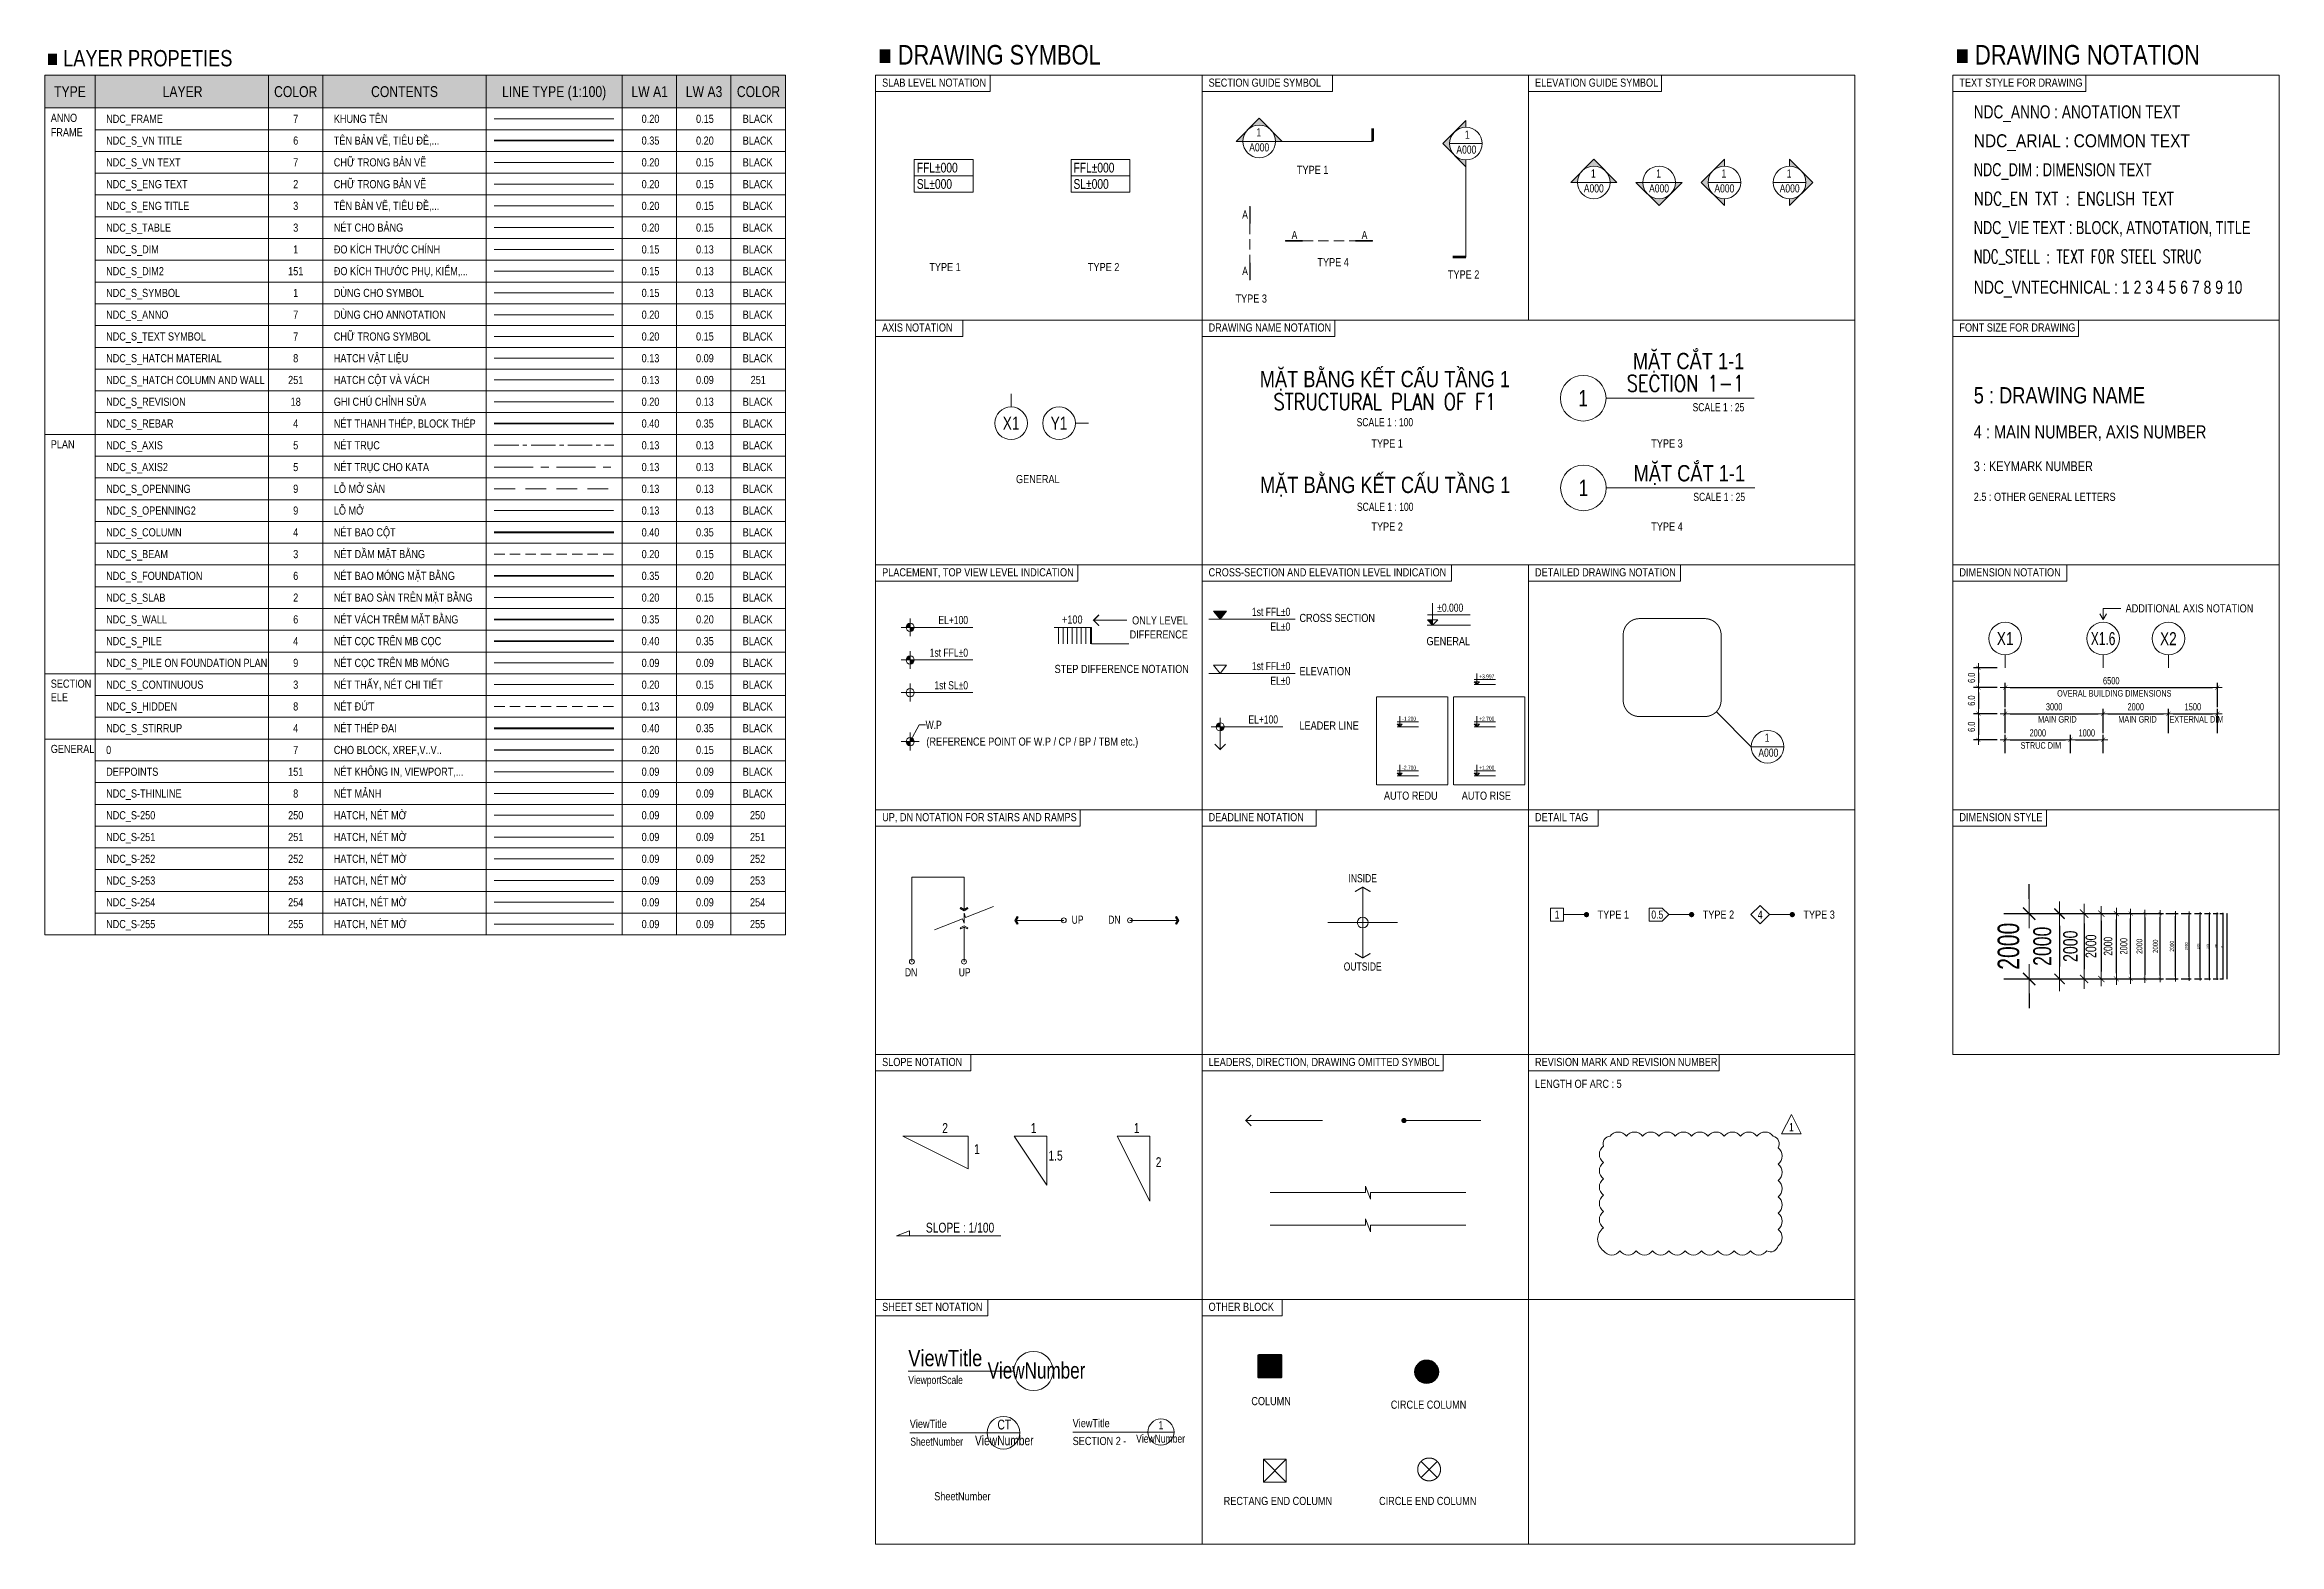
# Model space of a CAD drawing. Header units: millimetres. Extents: x -172050 to 1089997, y 452920 to 1051687.
# Drawn here: x -172050 to -103596, y 455829 to 501767 of the extents above; entities that cross this region are included whole.
import ezdxf
from ezdxf.enums import TextEntityAlignment as Align

# ---------------------------------------------------------------- set-up
doc = ezdxf.new("R2010")
doc.units = ezdxf.units.MM
doc.header["$MEASUREMENT"] = 0
for name, pattern in [('CEN', [62, 60, -1, 0, -1]), ('CENTER', [50.8, 31.75, -6.35, 6.35, -6.35]), ('CENTER2', [1.125, 0.75, -0.125, 0.125, -0.125]), ('DASHED', [3, 2, -1]), ('DASHED2', [9.525, 6.35, -3.175]), ('HIDDEN2', [4.7625, 3.175, -1.5875])]:
    doc.linetypes.add(name, pattern=pattern)
doc.layers.get('Defpoints').update_dxf_attribs({"color": 151, "lineweight": 9})
for name, color, linetype, lineweight in [('NDC_FRAME', 7, 'Continuous', 20), ('NDC_S-COLUMN', 4, 'Continuous', 40), ('NDC_S_250', 250, 'Continuous', 9), ('NDC_S_251', 251, 'Continuous', 9), ('NDC_S_252', 252, 'Continuous', 9), ('NDC_S_253', 253, 'Continuous', 9), ('NDC_S_254', 254, 'Continuous', 9), ('NDC_S_255', 255, 'Continuous', 9), ('NDC_S_ANNO', 7, 'Continuous', 20), ('NDC_S_AXIS', 5, 'CENTER2', 13), ('NDC_S_AXIS2', 5, 'CENTER', 13), ('NDC_S_BEAM', 3, 'HIDDEN2', 20), ('NDC_S_CONTINUOUS', 3, 'Continuous', 20), ('NDC_S_DIM', 1, 'Continuous', 15), ('NDC_S_DIM2', 151, 'Continuous', 15), ('NDC_S_ENG TEXT', 2, 'Continuous', 20), ('NDC_S_ENG TITLE', 3, 'Continuous', 20), ('NDC_S_FOUNDATION', 6, 'Continuous', 35), ('NDC_S_HATCH COLUMN AND WALL', 251, 'Continuous', 13), ('NDC_S_HATCH MATERIAL', 8, 'Continuous', 13), ('NDC_S_HIDDEN', 8, 'HIDDEN2', 13), ('NDC_S_LEADER', 1, 'Continuous', 15), ('NDC_S_OPENING', 9, 'DASHED2', 13), ('NDC_S_OPENING2', 9, 'DASHED', 13), ('NDC_S_PILE', 4, 'Continuous', 35), ('NDC_S_PILE ON FOUNDATION PLAN', 9, 'DASHED', 9), ('NDC_S_REBAR', 4, 'Continuous', 35), ('NDC_S_SLAB', 2, 'Continuous', 20), ('NDC_S_STIRRUP', 4, 'Continuous', 40), ('NDC_S_SYMBOL', 1, 'Continuous', 15), ('NDC_S_TEXT SYMBOL', 7, 'Continuous', 20), ('NDC_S_THIN LINE', 8, 'Continuous', 9), ('NDC_S_VN TEXT', 7, 'Continuous', 20), ('NDC_S_VN TITLE', 6, 'Continuous', 35), ('NDC_S_WALL', 6, 'Continuous', 35), ('NDC_Table', 3, 'Continuous', 20)]:
    doc.layers.add(name, color=color, linetype=linetype, lineweight=lineweight)
doc.layers.add('NDC_S_REVISION', color=18, linetype='Continuous', lineweight=20, plot=False)
doc.styles.add('NDC_ANNO', font='', dxfattribs={"width": 0.8})
doc.styles.add('NDC_ARIAL', font='arial.ttf', dxfattribs={"width": 0.85})
doc.styles.add('NDC_DIM', font='', dxfattribs={"width": 0.75})
doc.styles.add('NDC_EN TXT', font='romans.shx', dxfattribs={"width": 0.8})
doc.styles.add('NDC_STEEL', font='romans.shx', dxfattribs={"width": 0.8})
doc.styles.add('NDC_VIE TXT', font='arial.ttf', dxfattribs={"width": 0.8})
doc.styles.add('NDC_VNTEKNICAL', font='', dxfattribs={"width": 0.8})
doc.styles.get('NDC_ANNO').set_extended_font_data('Dotum')
doc.styles.get('NDC_DIM').set_extended_font_data('Dotum')
doc.styles.get('NDC_VNTEKNICAL').set_extended_font_data('.VnTeknical')
doc.dimstyles.new('NDC_dim_100', dxfattribs={"dimscale": 100, "dimtxt": 2.2, "dimasz": 1.5, "dimexe": 1.5, "dimexo": 2.5, "dimgap": 1, "dimtad": 1, "dimdec": 0, "dimzin": 0, "dimdsep": 46, "dimtxsty": 'NDC_DIM', "dimblk": 'DIMMARK', "dimcen": 0.09, "dimdle": 1.2, "dimclrd": 1, "dimclre": 1, "dimclrt": 3, "dimadec": 0, "dimazin": 0, "dimtfac": 1, "dimtdec": 0, "dimtix": 1, "dimtofl": 0, "dimtmove": 0, "dimatfit": 3, "dimfxl": 6, "dimfxlon": 1, "dimtolj": 1, "dimtzin": 0, "dimarcsym": 0})
doc.dimstyles.new('NDC_dim_120', dxfattribs={"dimscale": 120, "dimtxt": 2.2, "dimasz": 1.5, "dimexe": 1.5, "dimexo": 2.5, "dimgap": 1, "dimtad": 1, "dimdec": 0, "dimzin": 0, "dimdsep": 46, "dimtxsty": 'NDC_DIM', "dimblk": 'DIMMARK', "dimcen": 0.09, "dimdle": 1.2, "dimclrd": 1, "dimclre": 1, "dimclrt": 3, "dimadec": 0, "dimazin": 0, "dimtfac": 1, "dimtdec": 0, "dimtix": 1, "dimtofl": 0, "dimtmove": 0, "dimatfit": 3, "dimfxl": 6, "dimfxlon": 1, "dimtolj": 1, "dimtzin": 0, "dimarcsym": 0})
doc.dimstyles.new('NDC_dim_15', dxfattribs={"dimscale": 15, "dimtxt": 2.2, "dimasz": 1.5, "dimexe": 1.5, "dimexo": 2.5, "dimgap": 1, "dimtad": 1, "dimdec": 0, "dimzin": 0, "dimdsep": 46, "dimtxsty": 'NDC_DIM', "dimblk": 'DIMMARK', "dimcen": 0.09, "dimdle": 1.2, "dimclrd": 1, "dimclre": 1, "dimclrt": 3, "dimadec": 0, "dimazin": 0, "dimtfac": 1, "dimtdec": 0, "dimtix": 1, "dimtofl": 0, "dimtmove": 0, "dimatfit": 3, "dimfxl": 6, "dimfxlon": 1, "dimtolj": 1, "dimtzin": 0, "dimarcsym": 0})
doc.dimstyles.new('NDC_dim_150', dxfattribs={"dimscale": 150, "dimtxt": 2.2, "dimasz": 1.5, "dimexe": 1.5, "dimexo": 2.5, "dimgap": 1, "dimtad": 1, "dimdec": 0, "dimzin": 0, "dimdsep": 46, "dimtxsty": 'NDC_DIM', "dimblk": 'DIMMARK', "dimcen": 0.09, "dimdle": 1.2, "dimclrd": 1, "dimclre": 1, "dimclrt": 3, "dimadec": 0, "dimazin": 0, "dimtfac": 1, "dimtdec": 0, "dimtix": 1, "dimtofl": 0, "dimtmove": 0, "dimatfit": 3, "dimfxl": 6, "dimfxlon": 1, "dimtolj": 1, "dimtzin": 0, "dimarcsym": 0})
doc.dimstyles.new('NDC_dim_20', dxfattribs={"dimscale": 20, "dimtxt": 2.2, "dimasz": 1.5, "dimexe": 1.5, "dimexo": 2.5, "dimgap": 1, "dimtad": 1, "dimdec": 0, "dimzin": 0, "dimdsep": 46, "dimtxsty": 'NDC_DIM', "dimblk": 'DIMMARK', "dimcen": 0.09, "dimdle": 1.2, "dimclrd": 1, "dimclre": 1, "dimclrt": 3, "dimadec": 0, "dimazin": 0, "dimtfac": 1, "dimtdec": 0, "dimtix": 1, "dimtofl": 0, "dimtmove": 0, "dimatfit": 3, "dimfxl": 6, "dimfxlon": 1, "dimtolj": 1, "dimtzin": 0, "dimarcsym": 0})
doc.dimstyles.new('NDC_dim_200', dxfattribs={"dimscale": 200, "dimtxt": 2.2, "dimasz": 1.5, "dimexe": 1.5, "dimexo": 2.5, "dimgap": 1, "dimtad": 1, "dimdec": 0, "dimzin": 0, "dimdsep": 46, "dimtxsty": 'NDC_DIM', "dimblk": 'DIMMARK', "dimcen": 0.09, "dimdle": 1.2, "dimclrd": 1, "dimclre": 1, "dimclrt": 3, "dimadec": 0, "dimazin": 0, "dimtfac": 1, "dimtdec": 0, "dimtix": 1, "dimtofl": 0, "dimtmove": 0, "dimatfit": 3, "dimfxl": 6, "dimfxlon": 1, "dimtolj": 1, "dimtzin": 0, "dimarcsym": 0})
doc.dimstyles.new('NDC_dim_25', dxfattribs={"dimscale": 25, "dimtxt": 2.2, "dimasz": 1.5, "dimexe": 1.5, "dimexo": 2.5, "dimgap": 1, "dimtad": 1, "dimdec": 0, "dimzin": 0, "dimdsep": 46, "dimtxsty": 'NDC_DIM', "dimblk": 'DIMMARK', "dimcen": 0.09, "dimdle": 1.2, "dimclrd": 1, "dimclre": 1, "dimclrt": 3, "dimadec": 0, "dimazin": 0, "dimtfac": 1, "dimtdec": 0, "dimtix": 1, "dimtofl": 0, "dimtmove": 0, "dimatfit": 3, "dimfxl": 6, "dimfxlon": 1, "dimtolj": 1, "dimtzin": 0, "dimarcsym": 0})
doc.dimstyles.new('NDC_dim_250', dxfattribs={"dimscale": 250, "dimtxt": 2.2, "dimasz": 1.5, "dimexe": 1.5, "dimexo": 2.5, "dimgap": 1, "dimtad": 1, "dimdec": 0, "dimzin": 0, "dimdsep": 46, "dimtxsty": 'NDC_DIM', "dimblk": 'DIMMARK', "dimcen": 0.09, "dimdle": 1.2, "dimclrd": 1, "dimclre": 1, "dimclrt": 3, "dimadec": 0, "dimazin": 0, "dimtfac": 1, "dimtdec": 0, "dimtix": 1, "dimtofl": 0, "dimtmove": 0, "dimatfit": 3, "dimfxl": 6, "dimfxlon": 1, "dimtolj": 1, "dimtzin": 0, "dimarcsym": 0})
doc.dimstyles.new('NDC_dim_30', dxfattribs={"dimscale": 30, "dimtxt": 2.2, "dimasz": 1.5, "dimexe": 1.5, "dimexo": 2.5, "dimgap": 1, "dimtad": 1, "dimdec": 0, "dimzin": 0, "dimdsep": 46, "dimtxsty": 'NDC_DIM', "dimblk": 'DIMMARK', "dimcen": 0.09, "dimdle": 1.2, "dimclrd": 1, "dimclre": 1, "dimclrt": 3, "dimadec": 0, "dimazin": 0, "dimtfac": 1, "dimtdec": 0, "dimtix": 1, "dimtofl": 0, "dimtmove": 0, "dimatfit": 3, "dimfxl": 6, "dimfxlon": 1, "dimtolj": 1, "dimtzin": 0, "dimarcsym": 0})
doc.dimstyles.new('NDC_dim_300', dxfattribs={"dimscale": 300, "dimtxt": 2.2, "dimasz": 1.5, "dimexe": 1.5, "dimexo": 2.5, "dimgap": 1, "dimtad": 1, "dimdec": 0, "dimzin": 0, "dimdsep": 46, "dimtxsty": 'NDC_DIM', "dimblk": 'DIMMARK', "dimcen": 0.09, "dimdle": 1.2, "dimclrd": 1, "dimclre": 1, "dimclrt": 3, "dimadec": 0, "dimazin": 0, "dimtfac": 1, "dimtdec": 0, "dimtix": 1, "dimtofl": 0, "dimtmove": 0, "dimatfit": 3, "dimfxl": 6, "dimfxlon": 1, "dimtolj": 1, "dimtzin": 0, "dimarcsym": 0})
doc.dimstyles.new('NDC_dim_40', dxfattribs={"dimscale": 40, "dimtxt": 2.2, "dimasz": 1.5, "dimexe": 1.5, "dimexo": 2.5, "dimgap": 1, "dimtad": 1, "dimdec": 0, "dimzin": 0, "dimdsep": 46, "dimtxsty": 'NDC_DIM', "dimblk": 'DIMMARK', "dimcen": 0.09, "dimdle": 1.2, "dimclrd": 1, "dimclre": 1, "dimclrt": 3, "dimadec": 0, "dimazin": 0, "dimtfac": 1, "dimtdec": 0, "dimtix": 1, "dimtofl": 0, "dimtmove": 0, "dimatfit": 3, "dimfxl": 6, "dimfxlon": 1, "dimtolj": 1, "dimtzin": 0, "dimarcsym": 0})
doc.dimstyles.new('NDC_dim_50', dxfattribs={"dimscale": 50, "dimtxt": 2.5, "dimasz": 1.5, "dimexe": 1.5, "dimexo": 2.5, "dimgap": 1, "dimtad": 1, "dimdec": 0, "dimzin": 0, "dimdsep": 46, "dimtxsty": 'NDC_DIM', "dimblk": 'DIMMARK', "dimcen": 0.09, "dimdle": 1.2, "dimclrd": 1, "dimclre": 1, "dimclrt": 3, "dimadec": 0, "dimazin": 0, "dimtfac": 1, "dimtdec": 0, "dimtix": 1, "dimtofl": 0, "dimtmove": 0, "dimatfit": 3, "dimfxl": 6, "dimfxlon": 1, "dimtolj": 1, "dimtzin": 0, "dimarcsym": 0})
doc.dimstyles.new('NDC_dim_70', dxfattribs={"dimscale": 70, "dimtxt": 2.2, "dimasz": 1.5, "dimexe": 1.5, "dimexo": 2.5, "dimgap": 1, "dimtad": 1, "dimdec": 0, "dimzin": 0, "dimdsep": 46, "dimtxsty": 'NDC_DIM', "dimblk": 'DIMMARK', "dimcen": 0.09, "dimdle": 1.2, "dimclrd": 1, "dimclre": 1, "dimclrt": 3, "dimadec": 0, "dimazin": 0, "dimtfac": 1, "dimtdec": 0, "dimtix": 1, "dimtofl": 0, "dimtmove": 0, "dimatfit": 3, "dimfxl": 6, "dimfxlon": 1, "dimtolj": 1, "dimtzin": 0, "dimarcsym": 0})
doc.dimstyles.new('NDC_dim_80', dxfattribs={"dimscale": 80, "dimtxt": 2.2, "dimasz": 1.5, "dimexe": 1.5, "dimexo": 2.5, "dimgap": 1, "dimtad": 1, "dimdec": 0, "dimzin": 0, "dimdsep": 46, "dimtxsty": 'NDC_DIM', "dimblk": 'DIMMARK', "dimcen": 0.09, "dimdle": 1.2, "dimclrd": 1, "dimclre": 1, "dimclrt": 3, "dimadec": 0, "dimazin": 0, "dimtfac": 1, "dimtdec": 0, "dimtix": 1, "dimtofl": 0, "dimtmove": 0, "dimatfit": 3, "dimfxl": 6, "dimfxlon": 1, "dimtolj": 1, "dimtzin": 0, "dimarcsym": 0})
doc.dimstyles.new('NDC_dim_iso', dxfattribs={"dimtxt": 2.2, "dimasz": 1, "dimexe": 1.5, "dimexo": 2.5, "dimgap": 1, "dimtad": 1, "dimdec": 0, "dimzin": 0, "dimdsep": 46, "dimtxsty": 'NDC_DIM', "dimblk": 'DIMMARK', "dimcen": 0.09, "dimdle": 1.2, "dimclrd": 1, "dimclre": 1, "dimclrt": 3, "dimadec": 0, "dimazin": 0, "dimtfac": 1, "dimtdec": 0, "dimtix": 1, "dimtofl": 0, "dimtmove": 0, "dimatfit": 3, "dimfxl": 6, "dimfxlon": 1, "dimtolj": 1, "dimtzin": 0, "dimarcsym": 0})

msp = doc.modelspace()

# ---------------------------------------------------------------- texts
at = {"style": 'NDC_VIE TXT', "width": 0.8}
msp.add_text('7', height=250, dxfattribs=at).set_placement((-164359.9, 480162.5), align=Align.MIDDLE_CENTER)
at = {"layer": 'Defpoints', "style": 'NDC_VIE TXT', "width": 0.8}
msp.add_text('151', height=250, dxfattribs=at).set_placement((-164359.9, 479495.8), align=Align.MIDDLE_CENTER)
at = {"layer": 'NDC_FRAME', "style": 'NDC_VIE TXT', "width": 0.8}
msp.add_text('7', height=250, dxfattribs=at).set_placement((-164359.9, 499495.8), align=Align.MIDDLE_CENTER)
at = {"layer": 'NDC_S-COLUMN', "style": 'NDC_VIE TXT', "width": 0.8}
msp.add_text('4', height=250, dxfattribs=at).set_placement((-164359.9, 486829.1), align=Align.MIDDLE_CENTER)
at = {"layer": 'NDC_S_250', "style": 'NDC_VIE TXT', "width": 0.8}
msp.add_text('250', height=250, dxfattribs=at).set_placement((-164359.9, 478162.5), align=Align.MIDDLE_CENTER)
at = {"layer": 'NDC_S_251', "style": 'NDC_VIE TXT', "width": 0.8}
msp.add_text('251', height=250, dxfattribs=at).set_placement((-164359.9, 477495.8), align=Align.MIDDLE_CENTER)
at = {"layer": 'NDC_S_252', "style": 'NDC_VIE TXT', "width": 0.8}
msp.add_text('252', height=250, dxfattribs=at).set_placement((-164359.9, 476829.1), align=Align.MIDDLE_CENTER)
at = {"layer": 'NDC_S_253', "style": 'NDC_VIE TXT', "width": 0.8}
msp.add_text('253', height=250, dxfattribs=at).set_placement((-164359.9, 476162.5), align=Align.MIDDLE_CENTER)
at = {"layer": 'NDC_S_254', "style": 'NDC_VIE TXT', "width": 0.8}
msp.add_text('254', height=250, dxfattribs=at).set_placement((-164359.9, 475495.8), align=Align.MIDDLE_CENTER)
at = {"layer": 'NDC_S_255', "style": 'NDC_VIE TXT', "width": 0.8}
msp.add_text('255', height=250, dxfattribs=at).set_placement((-164359.9, 474829.1), align=Align.MIDDLE_CENTER)
at = {"layer": 'NDC_S_ANNO', "style": 'NDC_VIE TXT', "width": 0.8}
msp.add_text('7', height=250, dxfattribs=at).set_placement((-164359.9, 493495.8), align=Align.MIDDLE_CENTER)
at = {"layer": 'NDC_S_ANNO', "style": 'NDC_ANNO', "width": 0.8}
for s, p in [('EL+100', (-143763.5, 484143)), ('1st FFL%%P0', (-143763.5, 483143)), ('1st SL%%P0', (-143763.5, 482143))]:
    msp.add_text(s, height=250, dxfattribs=at).set_placement(p, align=Align.MIDDLE_RIGHT)
msp.add_text('W.P', height=250, dxfattribs=at).set_placement((-145063.5, 480931.9), align=Align.MIDDLE_LEFT)
at = {"layer": 'NDC_S_AXIS', "style": 'NDC_VIE TXT', "width": 0.8}
msp.add_text('5', height=250, dxfattribs=at).set_placement((-164359.9, 489495.8), align=Align.MIDDLE_CENTER)
at = {"layer": 'NDC_S_AXIS2', "style": 'NDC_VIE TXT', "width": 0.8}
msp.add_text('5', height=250, dxfattribs=at).set_placement((-164359.9, 488829.1), align=Align.MIDDLE_CENTER)
at = {"layer": 'NDC_S_BEAM', "style": 'NDC_VIE TXT', "width": 0.8}
msp.add_text('3', height=250, dxfattribs=at).set_placement((-164359.9, 486162.5), align=Align.MIDDLE_CENTER)
at = {"layer": 'NDC_S_CONTINUOUS', "style": 'NDC_VIE TXT', "width": 0.8}
msp.add_text('3', height=250, dxfattribs=at).set_placement((-164359.9, 482162.5), align=Align.MIDDLE_CENTER)
at = {"layer": 'NDC_S_DIM', "style": 'NDC_VIE TXT', "width": 0.8}
msp.add_text('1', height=250, dxfattribs=at).set_placement((-164359.9, 495495.8), align=Align.MIDDLE_CENTER)
at = {"layer": 'NDC_S_DIM2', "style": 'NDC_VIE TXT', "width": 0.8}
msp.add_text('151', height=250, dxfattribs=at).set_placement((-164359.9, 494829.1), align=Align.MIDDLE_CENTER)
at = {"layer": 'NDC_S_ENG TEXT', "style": 'NDC_VIE TXT', "width": 0.8}
msp.add_text('2', height=250, dxfattribs=at).set_placement((-164359.9, 497495.8), align=Align.MIDDLE_CENTER)
at = {"layer": 'NDC_S_ENG TITLE', "style": 'NDC_VIE TXT', "width": 0.8}
msp.add_text('3', height=250, dxfattribs=at).set_placement((-164359.9, 496829.1), align=Align.MIDDLE_CENTER)
at = {"layer": 'NDC_S_FOUNDATION', "style": 'NDC_VIE TXT', "width": 0.8}
msp.add_text('6', height=250, dxfattribs=at).set_placement((-164359.9, 485495.8), align=Align.MIDDLE_CENTER)
at = {"layer": 'NDC_S_HATCH COLUMN AND WALL', "style": 'NDC_VIE TXT', "width": 0.8}
msp.add_text('251', height=250, dxfattribs=at).set_placement((-164359.9, 491495.8), align=Align.MIDDLE_CENTER)
at = {"layer": 'NDC_S_HATCH MATERIAL', "style": 'NDC_VIE TXT', "width": 0.8}
msp.add_text('8', height=250, dxfattribs=at).set_placement((-164359.9, 492162.5), align=Align.MIDDLE_CENTER)
at = {"layer": 'NDC_S_HIDDEN', "style": 'NDC_VIE TXT', "width": 0.8}
msp.add_text('8', height=250, dxfattribs=at).set_placement((-164359.9, 481495.8), align=Align.MIDDLE_CENTER)
at = {"layer": 'NDC_S_LEADER', "style": 'NDC_VIE TXT', "width": 0.8}
msp.add_text('1', height=250, dxfattribs=at).set_placement((-164359.9, 494162.5), align=Align.MIDDLE_CENTER)
at = {"layer": 'NDC_S_OPENING', "style": 'NDC_VIE TXT', "width": 0.8}
msp.add_text('9', height=250, dxfattribs=at).set_placement((-164359.9, 488162.5), align=Align.MIDDLE_CENTER)
at = {"layer": 'NDC_S_OPENING2', "style": 'NDC_VIE TXT', "width": 0.8}
msp.add_text('9', height=250, dxfattribs=at).set_placement((-164359.9, 487495.8), align=Align.MIDDLE_CENTER)
at = {"layer": 'NDC_S_PILE', "style": 'NDC_VIE TXT', "width": 0.8}
msp.add_text('4', height=250, dxfattribs=at).set_placement((-164359.9, 483495.8), align=Align.MIDDLE_CENTER)
at = {"layer": 'NDC_S_PILE ON FOUNDATION PLAN', "style": 'NDC_VIE TXT', "width": 0.8}
msp.add_text('9', height=250, dxfattribs=at).set_placement((-164359.9, 482829.1), align=Align.MIDDLE_CENTER)
at = {"layer": 'NDC_S_REBAR', "style": 'NDC_VIE TXT', "width": 0.8}
msp.add_text('4', height=250, dxfattribs=at).set_placement((-164359.9, 490162.5), align=Align.MIDDLE_CENTER)
at = {"layer": 'NDC_S_REVISION', "style": 'NDC_VIE TXT', "width": 0.8}
msp.add_text('18', height=250, dxfattribs=at).set_placement((-164359.9, 490829.1), align=Align.MIDDLE_CENTER)
at = {"layer": 'NDC_S_REVISION', "style": 'NDC_ANNO', "width": 0.8}
msp.add_text('1', height=250, dxfattribs=at).set_placement((-118542.4, 468607), align=Align.MIDDLE)
at = {"layer": 'NDC_S_SLAB', "style": 'NDC_VIE TXT', "width": 0.8}
msp.add_text('2', height=250, dxfattribs=at).set_placement((-164359.9, 484829.1), align=Align.MIDDLE_CENTER)
at = {"layer": 'NDC_S_STIRRUP', "style": 'NDC_VIE TXT', "width": 0.8}
msp.add_text('4', height=250, dxfattribs=at).set_placement((-164359.9, 480829.1), align=Align.MIDDLE_CENTER)
at = {"layer": 'NDC_S_TEXT SYMBOL', "style": 'NDC_ANNO', "width": 0.8}
for s, height, p in [('1', 250, (-134932.2, 499080.2)), ('1', 250, (-128545.4, 499010.9)), ('FFL%%P000', 300, (-145334.7, 498000.1)), ('FFL%%P000', 300, (-140534.2, 498000.1)), ('1', 250, (-124683.1, 497823.1)), ('1', 250, (-122683.1, 497823.1)), ('1', 250, (-120683.1, 497823.1)), ('1', 250, (-118683.1, 497823.1)), ('SL%%P000', 300, (-145334.7, 497500.1)), ('SL%%P000', 300, (-140534.2, 497500.1)), ('1', 250, (-119358.8, 480537.4)), ('UP', 250, (-140591, 474962.9)), ('DN', 250, (-139469.8, 474962.9)), (' DN', 250, (-145770.7, 473351.3)), ('UP', 250, (-144049.7, 473351.3))]:
    msp.add_text(s, height=height, dxfattribs=at).set_placement(p, align=Align.MIDDLE_LEFT)
at = {"layer": 'NDC_S_TEXT SYMBOL', "width": 0.8}
for s, height, style, p in [('A000', 250, 'NDC_ANNO', (-134845, 498622.1)), ('A000', 250, 'NDC_ANNO', (-128499.3, 498552.8)), ('A000', 250, 'NDC_ANNO', (-124596, 497365)), ('A000', 250, 'NDC_ANNO', (-122596, 497365)), ('A000', 250, 'NDC_ANNO', (-120596, 497365)), ('A000', 250, 'NDC_ANNO', (-118596, 497365)), ('7', 250, 'NDC_VIE TXT', (-164359.9, 492829.1)), ('INSIDE', 250, 'NDC_ANNO', (-131674.8, 476233.2)), ('1', 250, 'NDC_ANNO', (-125719.1, 475118.5)), ('0.5', 250, 'NDC_ANNO', (-122649.8, 475118.5)), ('4', 250, 'NDC_ANNO', (-119497.7, 475118.5)), ('OUTSIDE', 250, 'NDC_ANNO', (-131674.8, 473528.1)), ('2 ', 300, 'NDC_ANNO', (-144423, 468581.5)), ('1', 300, 'NDC_ANNO', (-141753.4, 468581.5)), ('1', 300, 'NDC_ANNO', (-138597.3, 468581.5)), ('1', 300, 'NDC_ANNO', (-143489.8, 467935.4)), ('1.5', 300, 'NDC_ANNO', (-141083.3, 467735.4)), ('2', 300, 'NDC_ANNO', (-137927.1, 467535.4))]:
    msp.add_text(s, height=height, dxfattribs=dict(at, style=style)).set_placement(p, align=Align.MIDDLE_CENTER)
at = {"layer": 'NDC_S_TEXT SYMBOL', "style": 'NDC_ANNO', "width": 0.8}
for s, height, p in [('1st FFL%%P0', 250, (-133892, 484392.3)), ('EL%%P0', 250, (-133892, 483942.3)), ('1st FFL%%P0', 250, (-133892, 482733.9)), ('EL%%P0', 250, (-133892, 482283.9)), ('EL+100', 250, (-134267, 481096.8)), ('SLOPE : 1/100', 300, (-142961.7, 465529.5))]:
    msp.add_text(s, height=height, dxfattribs=at).set_placement(p, align=Align.MIDDLE_RIGHT)
msp.add_text('A000', height=250, dxfattribs=at).set_placement((-119248.6, 480079.3), align=Align.MIDDLE)
at = {"layer": 'NDC_S_THIN LINE', "style": 'NDC_VIE TXT', "width": 0.8}
msp.add_text('8', height=250, dxfattribs=at).set_placement((-164359.9, 478829.1), align=Align.MIDDLE_CENTER)
at = {"layer": 'NDC_S_VN TEXT', "color": 3, "style": 'NDC_VIE TXT'}
for s, height, width, p in [('■ DRAWING SYMBOL ', 600, 0.8, (-146509.8, 501457.6)), ('■ DRAWING NOTATION', 600, 0.8, (-113509.8, 501457.6)), ('■ LAYER PROPETIES', 500, 0.8, (-171977.8, 501352.9)), ('SLAB LEVEL NOTATION', 250, 0.8, (-146396, 500604.1)), ('SECTION GUIDE SYMBOL', 250, 0.8, (-136396, 500604.1)), ('ELEVATION GUIDE SYMBOL', 250, 0.8, (-126396, 500604.1)), ('TEXT STYLE FOR DRAWING', 250, 0.8, (-113396, 500604.1)), ('ANNO', 250, 0.8, (-171863.8, 499526.9)), ('FRAME', 250, 0.8, (-171863.8, 499085.1)), ('NDC_FRAME', 250, 0.8, (-170167.9, 499495.8)), ('TÊN BẢN VẼ, TIÊU ĐỀ,...', 250, 0.8, (-163193.2, 498829.1)), ('KHUNG TÊN', 250, 0.8, (-163193.2, 499495.8)), ('0.20', 250, 0.8, (-153763.3, 499495.8)), ('0.15', 250, 0.8, (-152096.6, 499495.8)), ('BLACK', 250, 0.8, (-150666.3, 499495.8)), ('NDC_S_VN TITLE', 250, 0.8, (-170167.9, 498829.1)), ('CHỮ TRONG BẢN VẼ', 250, 0.8, (-163193.2, 498162.5)), ('0.35', 250, 0.8, (-153763.3, 498829.1)), ('0.20', 250, 0.8, (-152096.6, 498829.1)), ('BLACK', 250, 0.8, (-150666.3, 498829.1)), ('NDC_S_VN TEXT', 250, 0.8, (-170167.9, 498162.5)), ('CHỮ TRONG BẢN VẼ', 250, 0.8, (-163193.2, 497495.8)), ('0.20', 250, 0.8, (-153763.3, 498162.5)), ('0.15', 250, 0.8, (-152096.6, 498162.5)), ('BLACK', 250, 0.8, (-150666.3, 498162.5)), ('TYPE 1', 250, 0.8, (-133688.8, 497932.2)), ('NDC_S_ENG TEXT', 250, 0.8, (-170167.9, 497495.8)), ('TÊN BẢN VẼ, TIÊU ĐỀ,...', 250, 0.8, (-163193.2, 496829.1)), ('0.20', 250, 0.8, (-153763.3, 497495.8)), ('0.15', 250, 0.8, (-152096.6, 497495.8)), ('BLACK', 250, 0.8, (-150666.3, 497495.8)), ('NDC_S_ENG TITLE', 250, 0.8, (-170167.9, 496829.1)), ('NDC_S_TABLE', 250, 0.8, (-170167.9, 496162.5)), ('NÉT CHO BẢNG', 250, 0.8, (-163193.2, 496162.5)), ('0.20', 250, 0.8, (-153763.3, 496829.1)), ('0.20', 250, 0.8, (-153763.3, 496162.5)), ('0.15', 250, 0.8, (-152096.6, 496829.1)), ('0.15', 250, 0.8, (-152096.6, 496162.5)), ('BLACK', 250, 0.8, (-150666.3, 496829.1)), ('BLACK', 250, 0.8, (-150666.3, 496162.5)), ('NDC_S_DIM', 250, 0.8, (-170167.9, 495495.8)), ('ĐO KÍCH THƯỚC CHÍNH ', 250, 0.8, (-163193.2, 495495.8)), ('0.15', 250, 0.8, (-153763.3, 495495.8)), ('0.13', 250, 0.8, (-152096.6, 495495.8)), ('BLACK', 250, 0.8, (-150666.3, 495495.8)), ('NDC_S_DIM2', 250, 0.8, (-170167.9, 494829.1)), ('ĐO KÍCH THƯỚC PHỤ, KIỂM,...', 250, 0.8, (-163193.2, 494829.1)), ('0.15', 250, 0.8, (-153763.3, 494829.1)), ('0.13', 250, 0.8, (-152096.6, 494829.1)), ('BLACK', 250, 0.8, (-150666.3, 494829.1)), ('TYPE 1', 250, 0.8, (-144950.8, 494954.1)), ('TYPE 2', 250, 0.8, (-140091.9, 494954.1)), ('TYPE 4', 250, 0.8, (-133061.5, 495104.4)), ('NDC_S_SYMBOL', 250, 0.8, (-170167.9, 494162.5)), ('DÙNG CHO SYMBOL', 250, 0.8, (-163193.2, 494162.5)), ('0.15', 250, 0.8, (-153763.3, 494162.5)), ('0.13', 250, 0.8, (-152096.6, 494162.5)), ('BLACK', 250, 0.8, (-150666.3, 494162.5)), ('TYPE 2', 250, 0.8, (-129064.2, 494728.1)), ('NDC_S_ANNO', 250, 0.8, (-170167.9, 493495.8)), ('DÙNG CHO ANNOTATION', 250, 0.8, (-163193.2, 493495.8)), ('0.20', 250, 0.8, (-153763.3, 493495.8)), ('0.15', 250, 0.8, (-152096.6, 493495.8)), ('BLACK', 250, 0.8, (-150666.3, 493495.8)), ('TYPE 3', 250, 0.8, (-135570.6, 493989.9)), ('NDC_S_TEXT SYMBOL', 250, 0.8, (-170167.9, 492829.1)), ('CHỮ TRONG SYMBOL', 250, 0.8, (-163193.2, 492829.1)), ('0.20', 250, 0.8, (-153763.3, 492829.1)), ('0.15', 250, 0.8, (-152096.6, 492829.1)), ('BLACK', 250, 0.8, (-150666.3, 492829.1)), ('AXIS NOTATION', 250, 0.8, (-146396, 493104.1)), ('DRAWING NAME NOTATION', 250, 0.8, (-136396, 493104.1)), ('FONT SIZE FOR DRAWING', 250, 0.8, (-113396, 493104.1)), ('NDC_S_HATCH MATERIAL', 250, 0.8, (-170167.9, 492162.5)), ('HATCH VẬT LIỆU', 250, 0.8, (-163193.2, 492162.5)), ('0.13', 250, 0.8, (-153763.3, 492162.5)), ('0.09', 250, 0.8, (-152096.6, 492162.5)), ('BLACK', 250, 0.8, (-150666.3, 492162.5)), ('NDC_S_HATCH COLUMN AND WALL', 250, 0.8, (-170167.9, 491495.8)), ('HATCH CỘT VÀ VÁCH', 250, 0.8, (-163193.2, 491495.8)), ('0.13', 250, 0.8, (-153763.3, 491495.8)), ('0.09', 250, 0.8, (-152096.6, 491495.8)), ('251', 250, 0.8, (-150423.4, 491495.8)), ('NDC_S_REVISION', 250, 0.8, (-170167.9, 490829.1)), ('GHI CHÚ CHỈNH SỬA', 250, 0.8, (-163193.2, 490829.1)), ('0.20', 250, 0.8, (-153763.3, 490829.1)), ('0.13', 250, 0.8, (-152096.6, 490829.1)), ('BLACK', 250, 0.8, (-150666.3, 490829.1)), ('NDC_S_REBAR', 250, 0.8, (-170167.9, 490162.5)), ('NÉT THANH THÉP, BLOCK THÉP', 250, 0.8, (-163193.2, 490162.5)), ('0.40', 250, 0.8, (-153763.3, 490162.5)), ('0.35', 250, 0.8, (-152096.6, 490162.5)), ('BLACK', 250, 0.8, (-150666.3, 490162.5)), ('PLAN', 250, 0.8, (-171863.8, 489526.9)), ('NDC_S_AXIS', 250, 0.8, (-170167.9, 489495.8)), ('NÉT TRỤC', 250, 0.8, (-163193.2, 489495.8)), ('0.13', 250, 0.8, (-153763.3, 489495.8)), ('0.13', 250, 0.8, (-152096.6, 489495.8)), ('BLACK', 250, 0.8, (-150666.3, 489495.8)), ('TYPE 1', 250, 0.8, (-131408, 489552.4)), ('TYPE 3', 250, 0.8, (-122834.6, 489552.4)), ('NDC_S_AXIS2', 250, 0.8, (-170167.9, 488829.1)), ('NÉT TRỤC CHO KATA', 250, 0.8, (-163193.2, 488829.1)), ('0.13', 250, 0.8, (-153763.3, 488829.1)), ('0.13', 250, 0.8, (-152096.6, 488829.1)), ('BLACK', 250, 0.8, (-150666.3, 488829.1)), ('NDC_S_OPENNING', 250, 0.8, (-170167.9, 488162.5)), ('LỖ MỞ SÀN', 250, 0.8, (-163193.2, 488162.5)), ('0.13', 250, 0.8, (-153763.3, 488162.5)), ('0.13', 250, 0.8, (-152096.6, 488162.5)), ('BLACK', 250, 0.8, (-150666.3, 488162.5)), ('GENERAL', 250, 0.8, (-142294.4, 488460.5)), ('NDC_S_OPENNING2', 250, 0.8, (-170167.9, 487495.8)), ('LỖ MỞ', 250, 0.8, (-163193.2, 487495.8)), ('0.13', 250, 0.8, (-153763.3, 487495.8)), ('0.13', 250, 0.8, (-152096.6, 487495.8)), ('BLACK', 250, 0.8, (-150666.3, 487495.8)), ('NDC_S_COLUMN', 250, 0.8, (-170167.9, 486829.1)), ('NÉT BAO CỘT', 250, 0.8, (-163193.2, 486829.1)), ('0.40', 250, 0.8, (-153763.3, 486829.1)), ('0.35', 250, 0.8, (-152096.6, 486829.1)), ('BLACK', 250, 0.8, (-150666.3, 486829.1)), ('TYPE 2', 250, 0.8, (-131408, 487005)), ('TYPE 4', 250, 0.8, (-122834.6, 487005)), ('NDC_S_BEAM', 250, 0.8, (-170167.9, 486162.5)), ('NÉT DẦM MẶT BẰNG', 250, 0.8, (-163193.2, 486162.5)), ('0.20', 250, 0.8, (-153763.3, 486162.5)), ('0.15', 250, 0.8, (-152096.6, 486162.5)), ('BLACK', 250, 0.8, (-150666.3, 486162.5)), ('NDC_S_FOUNDATION', 250, 0.8, (-170167.9, 485495.8)), ('NÉT BAO MÓNG MẶT BẰNG', 250, 0.8, (-163193.2, 485495.8)), ('0.35', 250, 0.8, (-153763.3, 485495.8)), ('0.20', 250, 0.8, (-152096.6, 485495.8)), ('BLACK', 250, 0.8, (-150666.3, 485495.8)), ('PLACEMENT, TOP VIEW LEVEL INDICATION', 250, 0.8, (-146396, 485604.1)), ('CROSS-SECTION AND ELEVATION LEVEL INDICATION', 250, 0.8, (-136396, 485604.1)), ('DETAILED DRAWING NOTATION', 250, 0.8, (-126396, 485604.1)), ('DIMENSION NOTATION', 250, 0.8, (-113396, 485604.1)), ('NDC_S_SLAB', 250, 0.8, (-170167.9, 484829.1)), ('NÉT BAO SÀN TRÊN MẶT BẰNG', 250, 0.8, (-163193.2, 484829.1)), ('0.20', 250, 0.8, (-153763.3, 484829.1)), ('0.15', 250, 0.8, (-152096.6, 484829.1)), ('BLACK', 250, 0.8, (-150666.3, 484829.1)), ('NDC_S_WALL', 250, 0.8, (-170167.9, 484162.5)), ('NÉT VÁCH TRÊM MẶT BẰNG', 250, 0.8, (-163193.2, 484162.5)), ('0.35', 250, 0.8, (-153763.3, 484162.5)), ('0.20', 250, 0.8, (-152096.6, 484162.5)), ('BLACK', 250, 0.8, (-150666.3, 484162.5)), ('CROSS SECTION', 250, 0.8, (-133611.1, 484206.4)), ('ADDITIONAL AXIS NOTATION', 250, 0.8, (-108303.1, 484500.7)), ('NDC_S_PILE', 250, 0.8, (-170167.9, 483495.8)), ('NÉT CỌC TRÊN MB CỌC', 250, 0.8, (-163193.2, 483495.8)), ('0.40', 250, 0.8, (-153763.3, 483495.8)), ('0.35', 250, 0.8, (-152096.6, 483495.8)), ('BLACK', 250, 0.8, (-150666.3, 483495.8)), ('GENERAL', 250, 0.8, (-129720.3, 483495.1)), ('NDC_S_PILE ON FOUNDATION PLAN', 250, 0.8, (-170167.9, 482829.1)), ('NÉT CỌC TRÊN MB MÓNG', 250, 0.8, (-163193.2, 482829.1)), ('0.09', 250, 0.8, (-153763.3, 482829.1)), ('0.09', 250, 0.8, (-152096.6, 482829.1)), ('BLACK', 250, 0.8, (-150666.3, 482829.1)), ('STEP DIFFERENCE NOTATION', 250, 0.8, (-141113.2, 482644.3)), ('ELEVATION', 250, 0.8, (-133611.1, 482575.7)), ('SECTION', 250, 0.8, (-171863.8, 482193.5)), ('NDC_S_CONTINUOUS', 250, 0.8, (-170167.9, 482162.5)), ('NÉT THẤY, NÉT CHI TIẾT', 250, 0.8, (-163193.2, 482162.5)), ('0.20', 250, 0.8, (-153763.3, 482162.5)), ('0.15', 250, 0.8, (-152096.6, 482162.5)), ('BLACK', 250, 0.8, (-150666.3, 482162.5)), ('OVERAL BUILDING DIMENSIONS', 200, 0.8, (-110402.4, 481897.2)), ('ELE', 250, 0.8, (-171863.8, 481775.9)), ('NDC_S_HIDDEN', 250, 0.8, (-170167.9, 481495.8)), ('NÉT ĐỨT', 250, 0.8, (-163193.2, 481495.8)), ('0.13', 250, 0.8, (-153763.3, 481495.8)), ('0.09', 250, 0.8, (-152096.6, 481495.8)), ('BLACK', 250, 0.8, (-150666.3, 481495.8)), ('NDC_S_STIRRUP', 250, 0.8, (-170167.9, 480829.1)), ('NÉT THÉP ĐAI', 250, 0.8, (-163193.2, 480829.1)), ('0.40', 250, 0.8, (-153763.3, 480829.1)), ('0.35', 250, 0.8, (-152096.6, 480829.1)), ('BLACK', 250, 0.8, (-150666.3, 480829.1)), ('(REFERENCE POINT OF W.P / CP / BP / TBM etc.)', 250, 0.8, (-145040.3, 480418.4)), ('LEADER LINE', 250, 0.8, (-133611.1, 480911)), ('MAIN GRID', 200, 0.7, (-110985.3, 481101.2)), ('MAIN GRID', 200, 0.8, (-108530, 481101.2)), ('EXTERNAL DIM', 200, 0.7, (-106962, 481101.2)), ('GENERAL', 250, 0.8, (-171863.8, 480193.5)), ('0', 250, 0.8, (-170167.9, 480162.5)), ('CHO BLOCK, XREF,V..V..', 250, 0.8, (-163193.2, 480162.5)), ('0.20', 250, 0.8, (-153763.3, 480162.5)), ('0.15', 250, 0.8, (-152096.6, 480162.5)), ('BLACK', 250, 0.8, (-150666.3, 480162.5)), ('STRUC DIM', 200, 0.8, (-111521.4, 480301.2)), ('DEFPOINTS', 250, 0.8, (-170167.9, 479495.8)), ('NÉT KHÔNG IN, VIEWPORT,...', 250, 0.8, (-163193.2, 479495.8)), ('0.09', 250, 0.8, (-153763.3, 479495.8)), ('0.09', 250, 0.8, (-152096.6, 479495.8)), ('BLACK', 250, 0.8, (-150666.3, 479495.8)), ('NDC_S-THINLINE', 250, 0.8, (-170167.9, 478829.1)), ('NÉT MẢNH', 250, 0.8, (-163193.2, 478829.1)), ('0.09', 250, 0.8, (-153763.3, 478829.1)), ('0.09', 250, 0.8, (-152096.6, 478829.1)), ('BLACK', 250, 0.8, (-150666.3, 478829.1)), ('AUTO REDU', 250, 0.8, (-131024, 478762.2)), ('AUTO RISE', 250, 0.8, (-128640.7, 478762.2)), ('NDC_S-250', 250, 0.8, (-170167.9, 478162.5)), ('HATCH, NÉT MỜ', 250, 0.8, (-163193.2, 478162.5)), ('0.09', 250, 0.8, (-153763.3, 478162.5)), ('0.09', 250, 0.8, (-152096.6, 478162.5)), ('250', 250, 0.8, (-150443.6, 478162.5)), ('UP, DN NOTATION FOR STAIRS AND RAMPS', 250, 0.8, (-146396, 478104.1)), ('DEADLINE NOTATION', 250, 0.8, (-136396, 478104.1)), ('DETAIL TAG', 250, 0.8, (-126396, 478104.1)), ('DIMENSION STYLE', 250, 0.8, (-113396, 478104.1)), ('NDC_S-251', 250, 0.8, (-170167.9, 477495.8)), ('HATCH, NÉT MỜ', 250, 0.8, (-163193.2, 477495.8)), ('0.09', 250, 0.8, (-153763.3, 477495.8)), ('0.09', 250, 0.8, (-152096.6, 477495.8)), ('251', 250, 0.8, (-150443.6, 477495.8)), ('NDC_S-252', 250, 0.8, (-170167.9, 476829.1)), ('HATCH, NÉT MỜ', 250, 0.8, (-163193.2, 476829.1)), ('0.09', 250, 0.8, (-153763.3, 476829.1)), ('0.09', 250, 0.8, (-152096.6, 476829.1)), ('252', 250, 0.8, (-150443.6, 476829.1)), ('NDC_S-253', 250, 0.8, (-170167.9, 476162.5)), ('HATCH, NÉT MỜ', 250, 0.8, (-163193.2, 476162.5)), ('0.09', 250, 0.8, (-153763.3, 476162.5)), ('0.09', 250, 0.8, (-152096.6, 476162.5)), ('253', 250, 0.8, (-150443.6, 476162.5)), ('NDC_S-254', 250, 0.8, (-170167.9, 475495.8)), ('HATCH, NÉT MỜ', 250, 0.8, (-163193.2, 475495.8)), ('0.09', 250, 0.8, (-153763.3, 475495.8)), ('0.09', 250, 0.8, (-152096.6, 475495.8)), ('254', 250, 0.8, (-150443.6, 475495.8)), ('TYPE 1', 250, 0.8, (-124479, 475118.5)), ('TYPE 2', 250, 0.8, (-121258.9, 475118.5)), ('TYPE 3', 250, 0.8, (-118174.8, 475118.5)), ('NDC_S-255', 250, 0.8, (-170167.9, 474829.1)), ('HATCH, NÉT MỜ', 250, 0.8, (-163193.2, 474829.1)), ('0.09', 250, 0.8, (-153763.3, 474829.1)), ('0.09', 250, 0.8, (-152096.6, 474829.1)), ('255', 250, 0.8, (-150443.6, 474829.1)), ('SLOPE NOTATION', 250, 0.8, (-146396, 470604.1)), ('LEADERS, DIRECTION, DRAWING OMITTED SYMBOL', 250, 0.8, (-136396, 470604.1)), ('REVISION MARK AND REVISION NUMBER', 250, 0.8, (-126396, 470604.1)), ('LENGTH OF ARC : 5', 250, 0.8, (-126396, 469936.6)), ('SHEET SET NOTATION', 250, 0.8, (-146396, 463104.1)), ('OTHER BLOCK', 250, 0.8, (-136396, 463104.1)), ('COLUMN', 250, 0.8, (-135086.1, 460216)), ('CIRCLE COLUMN', 250, 0.8, (-130814.1, 460106.6)), ('RECTANG END COLUMN', 250, 0.8, (-135932.8, 457157)), ('CIRCLE END COLUMN', 250, 0.8, (-131173.1, 457157))]:
    msp.add_text(s, height=height, dxfattribs=dict(at, width=width)).set_placement(p, align=Align.MIDDLE_LEFT)
at = {"layer": 'NDC_S_VN TEXT', "color": 3, "style": 'NDC_VIE TXT', "width": 0.8}
for s, height, p in [('TYPE', 333.33, (-171274.9, 500329.1)), ('LAYER', 333.33, (-167825.2, 500329.1)), ('COLOR', 333.33, (-164359.9, 500329.1)), ('CONTENTS', 333.33, (-161026.5, 500329.1)), ('LINE TYPE (1:100)', 333.333, (-156443.2, 500329.1)), ('LW A1', 333.33, (-153517.3, 500329.1)), ('LW A3', 333.33, (-151850.7, 500329.1)), ('COLOR', 333.33, (-150184, 500329.1))]:
    msp.add_text(s, height=height, dxfattribs=at).set_placement(p, align=Align.MIDDLE_CENTER)
at = {"layer": 'NDC_S_VN TEXT'}
for s, height, style, width, p in [('NDC_ANNO : ANOTATION TEXT', 400, 'NDC_ANNO', 0.8, (-112956.7, 499709.1)), ('NDC_ARIAL : COMMON TEXT ', 400, 'NDC_ARIAL', 0.85, (-112956.7, 498822.8)), ('NDC_DIM : DIMENSION TEXT', 400, 'NDC_DIM', 0.75, (-112956.7, 497936.6)), ('NDC_EN TXT : ENGLISH TEXT', 400, 'NDC_EN TXT', 0.8, (-112956.7, 497050.3)), ('NDC_VIE TEXT : BLOCK, ATNOTATION, TITLE', 400, 'NDC_VIE TXT', 0.7, (-112956.7, 496164)), ('NDC_STELL : TEXT FOR STEEL STRUC', 400, 'NDC_STEEL', 0.7, (-112956.7, 495277.7)), ('NDC_VNTECHNICAL : 1 2 3 4 5 6 7 8 9 10', 400, 'NDC_VNTEKNICAL', 0.8, (-112956.7, 494336.9)), ('5 : DRAWING NAME', 500, 'NDC_VIE TXT', 0.8, (-112956.7, 491027)), ('4 : MAIN NUMBER, AXIS NUMBER', 400, 'NDC_VIE TXT', 0.8, (-112956.7, 489904.9)), ('3 : KEYMARK NUMBER', 300, 'NDC_VIE TXT', 0.8, (-112956.7, 488854.4)), ('2.5 : OTHER GENERAL LETTERS', 250, 'NDC_VIE TXT', 0.8, (-112956.7, 487916.7))]:
    msp.add_text(s, height=height, dxfattribs=dict(at, style=style, width=width)).set_placement(p, align=Align.MIDDLE_LEFT)
at = {"layer": 'NDC_S_VN TEXT', "style": 'NDC_VIE TXT', "width": 0.8}
for s, p in [('7', (-164359.9, 498162.5)), ('+100', (-140570.7, 484157.8))]:
    msp.add_text(s, height=250, dxfattribs=at).set_placement(p, align=Align.MIDDLE_CENTER)
at = {"layer": 'NDC_S_VN TEXT', "color": 3, "style": 'NDC_VIE TXT', "width": 0.8}
for s, p in [('ONLY LEVEL', (-137030.3, 484132)), ('DIFFERENCE', (-137030.3, 483701.8))]:
    msp.add_text(s, height=250, dxfattribs=at).set_placement(p, align=Align.MIDDLE_RIGHT)
at = {"layer": 'NDC_S_VN TITLE', "style": 'NDC_VIE TXT', "width": 0.8}
msp.add_text('6', height=250, dxfattribs=at).set_placement((-164359.9, 498829.1), align=Align.MIDDLE_CENTER)
at = {"layer": 'NDC_S_WALL', "style": 'NDC_VIE TXT', "width": 0.8}
msp.add_text('6', height=250, dxfattribs=at).set_placement((-164359.9, 484162.5), align=Align.MIDDLE_CENTER)
at = {"layer": 'NDC_Table', "style": 'NDC_VIE TXT', "width": 0.8}
msp.add_text('3', height=250, dxfattribs=at).set_placement((-164359.9, 496162.5), align=Align.MIDDLE_CENTER)

# ---------------------------------------------------------------- blocks, each defined once
blk = doc.blocks.new('kata_block_CT')
at = {"layer": 'NDC_S_ANNO'}
blk.add_hatch(color=3, dxfattribs=at).paths.add_polyline_path([(0, 1.6), (-1.61, 1.6), (0, 0)])
at = {"layer": 'NDC_S_ANNO', "ltscale": 50}
h = blk.add_hatch(dxfattribs=at)
h.set_pattern_fill('ANSI31', color=256, scale=1.406251, style=0)
h.set_pattern_definition([(45, (0, 5e-12), (-3.157, 3.157), [])])
h.paths.add_polyline_path([(0, 1.6), (0, 0), (1.61, 1.6)])
for p, q in [((11.56, 0), (-1.64, 0)), ((-1.59, 3.14), (11.47, 3.14))]:
    blk.add_line(p, q, dxfattribs=at)
at = {"layer": 'NDC_S_ANNO', "color": 8, "ltscale": 50}
blk.add_lwpolyline([(0, 0), (-1.61, 1.6), (0, 1.6)], dxfattribs=at)
at = {"layer": 'NDC_S_ANNO', "ltscale": 50}
for points in [[(0, 0), (-1.61, 1.6), (0, 1.6)], [(0, 6.69), (0, 0)], [(0, 0), (1.61, 1.6), (0, 1.6)]]:
    blk.add_lwpolyline(points, dxfattribs=at)
at = {"layer": 'NDC_S_TEXT SYMBOL', "color": 3, "style": 'NDC_ANNO', "width": 0.8}
blk.add_attdef('CT', (1.41, 4.07), '', height=2.5, dxfattribs=at)
blk = doc.blocks.new('*U173')
at = {"layer": 'NDC_S_ANNO'}
blk.add_line((0, 0), (-32.36, 0), dxfattribs=at)
blk.add_circle((6, 0), 6, dxfattribs=at)
at = {"layer": 'NDC_S_TEXT SYMBOL', "color": 6, "linetype": 'ByBlock', "lineweight": -2, "style": 'NDC_VIE TXT', "width": 0.8, "flags": 8}
blk.add_attdef('VIEWTITLE', (-32.36, 1.47), '', height=5, dxfattribs=at)
at = {"layer": 'NDC_S_TEXT SYMBOL', "color": 0, "linetype": 'ByBlock', "lineweight": -2, "style": 'NDC_ANNO', "width": 0.8, "flags": 8}
blk.add_attdef('NO.', text='', height=5, dxfattribs=at).set_placement((6.92, 0.28), align=Align.MIDDLE)
at = {"layer": 'NDC_S_TEXT SYMBOL', "color": 3, "lineweight": 25, "style": 'NDC_ANNO', "width": 0.8, "flags": 8}
blk.add_attdef('SCALE', (-32.36, -4), '', height=2.5, dxfattribs=at)
blk = doc.blocks.new('*U174')
at = {"layer": 'NDC_S_ANNO'}
blk.add_line((10, 0), (-23.67, 0), dxfattribs=at)
blk.add_circle((5, 0), 5, dxfattribs=at)
at = {"layer": 'NDC_S_TEXT SYMBOL', "color": 6, "linetype": 'ByBlock', "lineweight": -2, "style": 'NDC_VIE TXT', "width": 0.8, "flags": 8}
blk.add_attdef('VIEWTITLE', (-23.67, 1.47), '', height=2.5, dxfattribs=at)
at = {"layer": 'NDC_S_TEXT SYMBOL', "linetype": 'ByBlock', "lineweight": -2, "style": 'NDC_ANNO', "width": 0.8, "flags": 8}
for tag, p in [('CHITIET', (5.27, 2.49)), ('NO.', (5.27, -2.31))]:
    blk.add_attdef(tag, text='', height=3, dxfattribs=at).set_placement(p, align=Align.MIDDLE)
at = {"layer": 'NDC_S_TEXT SYMBOL', "color": 3, "lineweight": 25, "style": 'NDC_ANNO', "width": 0.8, "flags": 8}
blk.add_attdef('C/REF', (-23.51, -4), '', height=2.5, dxfattribs=at)
blk = doc.blocks.new('*U175')
at = {"layer": 'NDC_S_ANNO'}
blk.add_line((4, 0), (-27.04, 0), dxfattribs=at)
blk.add_circle((0, 0), 4, dxfattribs=at)
at = {"layer": 'NDC_S_TEXT SYMBOL', "color": 0, "linetype": 'ByBlock', "lineweight": -2, "style": 'NDC_VIE TXT', "width": 0.8}
blk.add_attdef('TITLE', (-27.04, 1.47), '', height=2.5, dxfattribs=at)
at = {"layer": 'NDC_S_TEXT SYMBOL', "linetype": 'ByBlock', "lineweight": -2, "style": 'NDC_ANNO', "width": 0.8}
blk.add_attdef('DETT', text='', height=2.5, dxfattribs=at).set_placement((0, 2.09), align=Align.MIDDLE)
at = {"layer": 'NDC_S_TEXT SYMBOL', "color": 6, "linetype": 'ByBlock', "lineweight": -2, "style": 'NDC_VIE TXT', "width": 0.8}
blk.add_attdef('SECTDET2', (-27.04, -4), '', height=2.5, dxfattribs=at)
at = {"layer": 'NDC_S_TEXT SYMBOL', "color": 3, "lineweight": 25, "style": 'NDC_VIE TXT', "width": 0.8, "flags": 8}
blk.add_attdef('C/REF', (-11.59, -4), '', height=2.5, dxfattribs=at)
at = {"layer": 'NDC_S_TEXT SYMBOL', "color": 3, "lineweight": 35, "style": 'NDC_ANNO', "width": 0.8}
blk.add_attdef('NUMBER', text='', height=2.5, dxfattribs=at).set_placement((-0.11, -1.98), align=Align.MIDDLE)
blk = doc.blocks.new('Block Callout 3')
at = {"layer": 'NDC_S_TEXT SYMBOL', "color": 6, "ltscale": 0.005, "style": 'NDC_VIE TXT', "width": 0.8, "flags": 8}
blk.add_attdef('NUMBER', (0, 0), '', height=2.5, dxfattribs=at)
blk = doc.blocks.new('CD')
at = {"layer": 'NDC_S_ANNO'}
blk.add_hatch(color=3, dxfattribs=at).paths.add_polyline_path([(0, 160), (-161, 160), (0, 0)])
at = {"layer": 'NDC_S_ANNO', "ltscale": 50}
h = blk.add_hatch(dxfattribs=at)
h.set_pattern_fill('ANSI31', color=256, scale=140.625054, style=0)
h.set_pattern_definition([(45, (6e-10, 0), (-315.7, 315.7), [])])
h.paths.add_polyline_path([(0, 160), (0, 0), (161, 160)])
for p, q in [((1156, 0), (-164, 0)), ((-159, 314), (1147, 314))]:
    blk.add_line(p, q, dxfattribs=at)
for points in [[(0, 0), (-161, 160), (0, 160)], [(0, 669), (0, 0)], [(0, 0), (161, 160), (0, 160)]]:
    blk.add_lwpolyline(points, dxfattribs=at)
at = {"layer": 'NDC_S_TEXT SYMBOL', "color": 3, "style": 'NDC_DIM', "width": 0.7}
blk.add_attdef('COT', (154, 375), '', height=250, dxfattribs=at)
blk = doc.blocks.new('MARK3A')
at = {"layer": 'NDC_S_ANNO'}
h = blk.add_hatch(color=256, dxfattribs=at)
h.paths.add_polyline_path([(3.54, 3.54), (0, 7.07), (-3.54, 3.54, -0.414214)])
h.paths.add_polyline_path([(-7.07, 0), (-5, 0, -0.198912), (-3.54, 3.54)])
h.paths.add_polyline_path([(3.54, 3.54, -0.198912), (5, 0), (7.07, 0)])
for p, q in [((0, 7.07), (-7.07, 0)), ((7.07, 0), (0, 7.07)), ((-7.07, 0), (-5, 0)), ((5, 0), (-5, 0)), ((5, 0), (7.07, 0))]:
    blk.add_line(p, q, dxfattribs=at)
blk.add_circle((0, 0), 5, dxfattribs=at)
blk = doc.blocks.new('MARK3B')
at = {"layer": 'NDC_S_ANNO'}
h = blk.add_hatch(color=256, dxfattribs=at)
h.paths.add_polyline_path([(-3.54, -3.54), (-7.07, 0), (-3.54, 3.54, 0.414214)])
h.paths.add_polyline_path([(0, 7.07), (0, 5, 0.198912), (-3.54, 3.54)])
h.paths.add_polyline_path([(-3.54, -3.54, 0.198912), (0, -5), (0, -7.07)])
for p, q in [((-7.07, 0), (0, 7.07)), ((0, 7.07), (0, 5)), ((0, -7.07), (-7.07, 0)), ((-5, 0), (5, 0)), ((0, -5), (0, -7.07))]:
    blk.add_line(p, q, dxfattribs=at)
blk.add_circle((0, 0), 5, dxfattribs=at)
blk = doc.blocks.new('TAG')
at = {"layer": 'NDC_S_ANNO', "linetype": 'CEN'}
blk.add_line((0, 0), (27.66, 0), dxfattribs=at)
at = {"layer": 'NDC_S_ANNO', "const_width": 0.8}
blk.add_lwpolyline([(27.66, 0), (27.66, 4)], dxfattribs=at)
blk = doc.blocks.new('MARK-P1')
at = {"layer": 'NDC_S_ANNO'}
h = blk.add_hatch(color=256, dxfattribs=at)
h.paths.add_polyline_path([(0, 1.25, 0.414214), (-1.25, 0), (0, 0)])
h.paths.add_polyline_path([(1.25, 0), (0, 0), (0, -1.25, 0.414214)])
for p, q in [((-2.75, 0), (2.75, 0)), ((0, 2.75), (0, -2.75))]:
    blk.add_line(p, q, dxfattribs=at)
blk.add_circle((0, 0), 1.25, dxfattribs=at)
blk = doc.blocks.new('MARK-P2')
at = {"layer": 'NDC_S_ANNO'}
for p, q in [((-2.75, 0), (2.75, 0)), ((0, 2.75), (0, -2.75))]:
    blk.add_line(p, q, dxfattribs=at)
blk.add_circle((0, 0), 1.25, dxfattribs=at)
blk = doc.blocks.new('MARK-P3')
at = {"layer": 'NDC_S_ANNO'}
h = blk.add_hatch(color=256, dxfattribs=at)
h.paths.add_polyline_path([(1.25, 0, 0.414214), (0, 1.25), (0, 0)])
h.paths.add_polyline_path([(0, -1.25), (0, 0), (-1.25, 0, 0.414214)])
for p, q in [((2.75, 0), (-2.75, 0)), ((0, 2.75), (0, -2.75))]:
    blk.add_line(p, q, dxfattribs=at)
blk.add_circle((0, 0), 1.25, dxfattribs=at)
blk = doc.blocks.new('MARK4')
at = {"layer": 'NDC_S_ANNO'}
blk.add_line((-5, 0), (5, 0), dxfattribs=at)
blk.add_circle((0, 0), 5, dxfattribs=at)
blk = doc.blocks.new('A$C13D16E50')
at = {"layer": 'NDC_S_ANNO'}
blk.add_hatch(color=256, dxfattribs=at).paths.add_polyline_path([(0, 0), (-2, 2.5), (2, 2.5)])
blk.add_lwpolyline([(0, 0), (-2, 2.5), (2, 2.5)], close=True, dxfattribs=at)
blk = doc.blocks.new('*U165')
at = {"layer": 'NDC_S_SYMBOL'}
blk.add_line((0, 5), (0, 9), dxfattribs=at)
blk.add_circle((0, 0), 5, dxfattribs=at)
at = {"layer": 'NDC_S_TEXT SYMBOL', "color": 7, "style": 'NDC_ANNO', "width": 0.8}
blk.add_attdef('GRID', text='', height=4, dxfattribs=at).set_placement((0, 0), align=Align.MIDDLE)
blk = doc.blocks.new('*U166')
at = {"layer": 'NDC_S_SYMBOL'}
blk.add_line((5, 0), (9, 0), dxfattribs=at)
blk.add_circle((0, 0), 5, dxfattribs=at)
at = {"layer": 'NDC_S_TEXT SYMBOL', "color": 7, "style": 'NDC_ANNO', "width": 0.8}
blk.add_attdef('GRID', text='', height=4, rotation=270, dxfattribs=at).set_placement((0, 0), align=Align.MIDDLE)
blk = doc.blocks.new('*U11')
at = {"layer": 'NDC_S_ANNO', "linetype": 'ByBlock', "lineweight": -2}
blk.add_line((0, 4.36), (0, -1), dxfattribs=at)
at = {"layer": 'NDC_S_ANNO', "ltscale": 0.005, "const_width": 0.5}
blk.add_lwpolyline([(0, -1), (0, 4.36)], dxfattribs=at)
at = {"layer": 'NDC_S_TEXT SYMBOL', "linetype": 'ByBlock', "lineweight": -2, "style": 'NDC_ANNO', "width": 0.8}
blk.add_attdef('DETAIL', text='', height=2.5, dxfattribs=at).set_placement((-0.64, 1.82), align=Align.MIDDLE_RIGHT)
blk = doc.blocks.new('*U185')
at = {"layer": 'NDC_S_ANNO', "color": 0, "linetype": 'ByBlock', "lineweight": -2}
blk.add_line((-4.36, 0), (1, 0), dxfattribs=at)
at = {"layer": 'NDC_S_ANNO', "ltscale": 0.005, "const_width": 0.5}
blk.add_lwpolyline([(1, 0), (-4.36, 0)], dxfattribs=at)
at = {"layer": 'NDC_S_TEXT SYMBOL', "linetype": 'ByBlock', "lineweight": -2, "style": 'NDC_ANNO', "width": 0.8}
blk.add_attdef('DETAIL', text='', height=2.5, dxfattribs=at).set_placement((-0.64, 1.82), align=Align.MIDDLE_RIGHT)
blk = doc.blocks.new('*U184')
at = {"layer": 'NDC_S_ANNO', "color": 0, "linetype": 'ByBlock', "lineweight": -2}
blk.add_line((-4.36, 0), (1, 0), dxfattribs=at)
at = {"layer": 'NDC_S_ANNO', "ltscale": 0.005, "const_width": 0.5}
blk.add_lwpolyline([(1, 0), (-4.36, 0)], dxfattribs=at)
at = {"layer": 'NDC_S_TEXT SYMBOL', "linetype": 'ByBlock', "lineweight": -2, "style": 'NDC_ANNO', "width": 0.8}
blk.add_attdef('DETAIL', text='', height=2.5, dxfattribs=at).set_placement((-0.64, 1.82), align=Align.MIDDLE_RIGHT)
blk = doc.blocks.new('Drawing name_symbol')
at = {"layer": 'NDC_S_ENG TITLE', "style": 'NDC_EN TXT', "width": 0.8}
blk.add_attdef('SECTDET1', text='', height=5, dxfattribs=at).set_placement((0, 1.01), align=Align.CENTER)
at = {"layer": 'NDC_S_TEXT SYMBOL', "lineweight": 25, "style": 'NDC_ANNO', "width": 0.8}
blk.add_attdef('SSCALE', text='', height=2.5, dxfattribs=at).set_placement((0, -4), align=Align.CENTER)
at = {"layer": 'NDC_S_VN TITLE', "style": 'NDC_VIE TXT', "width": 0.8}
blk.add_attdef('SECTDET2', text='', height=5, dxfattribs=at).set_placement((0, 7.97), align=Align.CENTER)
blk = doc.blocks.new('Drawing name_symbol2')
at = {"layer": 'NDC_S_TEXT SYMBOL', "style": 'NDC_ANNO', "width": 0.8}
blk.add_attdef('SSCALE', text='', height=2.5, dxfattribs=at).set_placement((0, -4), align=Align.CENTER)
at = {"layer": 'NDC_S_VN TITLE', "style": 'NDC_VIE TXT', "width": 0.8}
blk.add_attdef('SECTDET1', text='', height=5, dxfattribs=at).set_placement((0, 1.47), align=Align.CENTER)
blk = doc.blocks.new('*U169')
at = {"layer": 'NDC_S_ANNO'}
blk.add_line((0, 0), (45.36, 0), dxfattribs=at)
blk.add_circle((-7, 0), 7, dxfattribs=at)
at = {"layer": 'NDC_S_ENG TITLE', "style": 'NDC_EN TXT', "width": 0.8}
blk.add_attdef('SECTDET1', text='', height=5, dxfattribs=at).set_placement((42.36, 4.57), align=Align.MIDDLE_RIGHT)
at = {"layer": 'NDC_S_TEXT SYMBOL', "style": 'NDC_ANNO', "width": 0.8}
blk.add_attdef('DETT', text='', height=5, dxfattribs=at).set_placement((-7, 0), align=Align.MIDDLE)
blk.add_attdef('SSCALE', text='', height=2.5, dxfattribs=at).set_placement((42.36, -1.5), align=Align.TOP_RIGHT)
at = {"layer": 'NDC_S_VN TITLE', "style": 'NDC_VIE TXT', "width": 0.8}
blk.add_attdef('SECTDET2', text='', height=5, dxfattribs=at).set_placement((42.36, 11.4), align=Align.MIDDLE_RIGHT)
blk = doc.blocks.new('*U171')
at = {"layer": 'NDC_S_ANNO'}
blk.add_line((0, 0), (45.52, 0), dxfattribs=at)
blk.add_circle((-7, 0), 7, dxfattribs=at)
at = {"layer": 'NDC_S_TEXT SYMBOL', "style": 'NDC_ANNO', "width": 0.8}
blk.add_attdef('DETT', text='', height=5, dxfattribs=at).set_placement((-7, 0), align=Align.MIDDLE)
blk.add_attdef('SSCALE', text='', height=2.5, dxfattribs=at).set_placement((42.52, -1.5), align=Align.TOP_RIGHT)
at = {"layer": 'NDC_S_VN TITLE', "style": 'NDC_VIE TXT', "width": 0.8}
blk.add_attdef('SECTDET1', text='', height=5, dxfattribs=at).set_placement((42.52, 7), align=Align.TOP_RIGHT)
blk = doc.blocks.new('cot')
at = {"layer": 'NDC_S_HATCH COLUMN AND WALL', "ltscale": 0.005}
h = blk.add_hatch(color=256, dxfattribs=at)
h.dxf.hatch_style = 1
h.paths.add_polyline_path([(-0.5, 0.5), (0.5, 0.5), (0.5, -0.5), (-0.5, -0.5)])
at = {"layer": 'NDC_S-COLUMN', "ltscale": 0.005}
blk.add_lwpolyline([(-0.5, 0.5), (0.5, 0.5), (0.5, -0.5), (-0.5, -0.5)], close=True, dxfattribs=at)
blk = doc.blocks.new('cottron')
at = {"layer": 'NDC_S_HATCH COLUMN AND WALL'}
h = blk.add_hatch(color=256, dxfattribs=at)
h.dxf.hatch_style = 1
h.paths.add_polyline_path([(-0.5, 0, 1), (0.5, 0, 1)])
at = {"layer": 'NDC_S-COLUMN', "ltscale": 0.005}
blk.add_circle((0, 0), 0.5, dxfattribs=at)
blk = doc.blocks.new('cotdung')
at = {"layer": 'NDC_S_HIDDEN', "ltscale": 100}
for p, q in [((-0.5, 0.5), (0.5, -0.5)), ((0.5, 0.5), (-0.5, -0.5))]:
    blk.add_line(p, q, dxfattribs=at)
blk.add_lwpolyline([(-0.5, 0.5), (0.5, 0.5), (0.5, -0.5), (-0.5, -0.5)], close=True, dxfattribs=at)
blk = doc.blocks.new('cottrondung')
at = {"layer": 'NDC_S_HIDDEN', "ltscale": 100}
for p, q in [((-0.354, 0.354), (0.354, -0.354)), ((0.354, 0.354), (-0.354, -0.354))]:
    blk.add_line(p, q, dxfattribs=at)
blk.add_circle((0, 0), 0.5, dxfattribs=at)
blk = doc.blocks.new('DIMMARK')
at = {"layer": 'NDC_S_DIM', "color": 1}
blk.add_line((-1.5, 0), (1, 0), dxfattribs=at)
at = {"layer": 'NDC_S_DIM', "color": 2, "const_width": 0.1}
blk.add_lwpolyline([(-0.42, -0.42), (0.42, 0.42)], dxfattribs=at)
blk = doc.blocks.new('*D196')
at = {"layer": 'Defpoints', "color": 0, "transparency": 16777216}
for p in [(-111836, 475149), (-108150, 475149), (-111836, 473149)]:
    blk.add_point(p, dxfattribs=at)
at = {"layer": 'NDC_S_DIM', "color": 1, "lineweight": -2, "transparency": 16777216}
for p, q in [((-108750, 475149), (-108000, 475149)), ((-108150, 473299), (-108150, 474999)), ((-108750, 473149), (-108000, 473149))]:
    blk.add_line(p, q, dxfattribs=at)
at = {"layer": 'NDC_S_DIM', "color": 1, "lineweight": -2, "transparency": 16777216, "xscale": 150, "yscale": 150, "zscale": 150}
for p, rotation in [((-108150, 475149), 90), ((-108150, 473149), 270)]:
    blk.add_blockref('DIMMARK', p, dxfattribs=dict(at, rotation=rotation))
at = {"layer": 'NDC_S_DIM', "color": 3, "transparency": 16777216, "insert": (-108360, 474149), "char_height": 220, "attachment_point": 5, "rotation": 90, "style": 'NDC_DIM'}
blk.add_mtext('\\A1;2000', dxfattribs=at)
blk = doc.blocks.new('*D197')
at = {"layer": 'Defpoints', "color": 0, "transparency": 16777216}
for p in [(-111836, 475149), (-107245, 475149), (-111836, 473149)]:
    blk.add_point(p, dxfattribs=at)
at = {"layer": 'NDC_S_DIM', "color": 1, "lineweight": -2, "transparency": 16777216}
for p, q in [((-107665, 475149), (-107140, 475149)), ((-107245, 473254), (-107245, 475044)), ((-107665, 473149), (-107140, 473149))]:
    blk.add_line(p, q, dxfattribs=at)
at = {"layer": 'NDC_S_DIM', "color": 1, "lineweight": -2, "transparency": 16777216, "xscale": 105, "yscale": 105, "zscale": 105}
for p, rotation in [((-107245, 475149), 90), ((-107245, 473149), 270)]:
    blk.add_blockref('DIMMARK', p, dxfattribs=dict(at, rotation=rotation))
at = {"layer": 'NDC_S_DIM', "color": 3, "transparency": 16777216, "insert": (-107392, 474149), "char_height": 154, "attachment_point": 5, "rotation": 90, "style": 'NDC_DIM'}
blk.add_mtext('\\A1;2000', dxfattribs=at)
blk = doc.blocks.new('*D198')
at = {"layer": 'Defpoints', "color": 0, "transparency": 16777216}
for p in [(-111836, 475149), (-106774, 475149), (-111836, 473149)]:
    blk.add_point(p, dxfattribs=at)
at = {"layer": 'NDC_S_DIM', "color": 1, "lineweight": -2, "transparency": 16777216}
for p, q in [((-107074, 475149), (-106699, 475149)), ((-106774, 473224), (-106774, 475074)), ((-107074, 473149), (-106699, 473149))]:
    blk.add_line(p, q, dxfattribs=at)
at = {"layer": 'NDC_S_DIM', "color": 1, "lineweight": -2, "transparency": 16777216, "xscale": 75, "yscale": 75, "zscale": 75}
for p, rotation in [((-106774, 475149), 90), ((-106774, 473149), 270)]:
    blk.add_blockref('DIMMARK', p, dxfattribs=dict(at, rotation=rotation))
at = {"layer": 'NDC_S_DIM', "color": 3, "transparency": 16777216, "insert": (-106886, 474149), "char_height": 125, "attachment_point": 5, "rotation": 90, "style": 'NDC_DIM'}
blk.add_mtext('\\A1;2000', dxfattribs=at)
blk = doc.blocks.new('*D199')
at = {"layer": 'Defpoints', "color": 0, "transparency": 16777216}
for p in [(-111836, 475149), (-106359, 475149), (-111836, 473149)]:
    blk.add_point(p, dxfattribs=at)
at = {"layer": 'NDC_S_DIM', "color": 1, "lineweight": -2, "transparency": 16777216}
for p, q in [((-106599, 475149), (-106299, 475149)), ((-106359, 473209), (-106359, 475089)), ((-106599, 473149), (-106299, 473149))]:
    blk.add_line(p, q, dxfattribs=at)
at = {"layer": 'NDC_S_DIM', "color": 1, "lineweight": -2, "transparency": 16777216, "xscale": 60, "yscale": 60, "zscale": 60}
for p, rotation in [((-106359, 475149), 90), ((-106359, 473149), 270)]:
    blk.add_blockref('DIMMARK', p, dxfattribs=dict(at, rotation=rotation))
at = {"layer": 'NDC_S_DIM', "color": 3, "transparency": 16777216, "insert": (-106443, 474149), "char_height": 88, "attachment_point": 5, "rotation": 90, "style": 'NDC_DIM'}
blk.add_mtext('\\A1;2000', dxfattribs=at)
blk = doc.blocks.new('*D200')
at = {"layer": 'Defpoints', "color": 0, "transparency": 16777216}
for p in [(-111836, 475149), (-106018, 475149), (-111836, 473149)]:
    blk.add_point(p, dxfattribs=at)
at = {"layer": 'NDC_S_DIM', "color": 1, "lineweight": -2, "transparency": 16777216}
for p, q in [((-106198, 475149), (-105973, 475149)), ((-106018, 473194), (-106018, 475104)), ((-106198, 473149), (-105973, 473149))]:
    blk.add_line(p, q, dxfattribs=at)
at = {"layer": 'NDC_S_DIM', "color": 1, "lineweight": -2, "transparency": 16777216, "xscale": 45, "yscale": 45, "zscale": 45}
for p, rotation in [((-106018, 475149), 90), ((-106018, 473149), 270)]:
    blk.add_blockref('DIMMARK', p, dxfattribs=dict(at, rotation=rotation))
at = {"layer": 'NDC_S_DIM', "color": 3, "transparency": 16777216, "insert": (-106081, 474149), "char_height": 66, "attachment_point": 5, "rotation": 90, "style": 'NDC_DIM'}
blk.add_mtext('\\A1;2000', dxfattribs=at)
blk = doc.blocks.new('*D201')
at = {"layer": 'Defpoints', "color": 0, "transparency": 16777216}
for p in [(-111836, 475149), (-105737, 475149), (-111836, 473149)]:
    blk.add_point(p, dxfattribs=at)
at = {"layer": 'NDC_S_DIM', "color": 1, "lineweight": -2, "transparency": 16777216}
for p, q in [((-105887, 475149), (-105700, 475149)), ((-105737, 473186), (-105737, 475111)), ((-105887, 473149), (-105700, 473149))]:
    blk.add_line(p, q, dxfattribs=at)
at = {"layer": 'NDC_S_DIM', "color": 1, "lineweight": -2, "transparency": 16777216, "xscale": 37.5, "yscale": 37.5, "zscale": 37.5}
for p, rotation in [((-105737, 475149), 90), ((-105737, 473149), 270)]:
    blk.add_blockref('DIMMARK', p, dxfattribs=dict(at, rotation=rotation))
at = {"layer": 'NDC_S_DIM', "color": 3, "transparency": 16777216, "insert": (-105790, 474149), "char_height": 55, "attachment_point": 5, "rotation": 90, "style": 'NDC_DIM'}
blk.add_mtext('\\A1;2000', dxfattribs=at)
blk = doc.blocks.new('*D202')
at = {"layer": 'Defpoints', "color": 0, "transparency": 16777216}
for p in [(-111836, 475149), (-105500, 475149), (-111836, 473149)]:
    blk.add_point(p, dxfattribs=at)
at = {"layer": 'NDC_S_DIM', "color": 1, "lineweight": -2, "transparency": 16777216}
for p, q in [((-105620, 475149), (-105470, 475149)), ((-105500, 473179), (-105500, 475119)), ((-105620, 473149), (-105470, 473149))]:
    blk.add_line(p, q, dxfattribs=at)
at = {"layer": 'NDC_S_DIM', "color": 1, "lineweight": -2, "transparency": 16777216, "xscale": 30, "yscale": 30, "zscale": 30}
for p, rotation in [((-105500, 475149), 90), ((-105500, 473149), 270)]:
    blk.add_blockref('DIMMARK', p, dxfattribs=dict(at, rotation=rotation))
at = {"layer": 'NDC_S_DIM', "color": 3, "transparency": 16777216, "insert": (-105542, 474149), "char_height": 44, "attachment_point": 5, "rotation": 90, "style": 'NDC_DIM'}
blk.add_mtext('\\A1;2000', dxfattribs=at)
blk = doc.blocks.new('*D203')
at = {"layer": 'Defpoints', "color": 0, "transparency": 16777216}
for p in [(-111836, 475149), (-105197, 475149), (-111836, 473149)]:
    blk.add_point(p, dxfattribs=at)
at = {"layer": 'NDC_S_DIM', "color": 1, "lineweight": -2, "transparency": 16777216}
for p, q in [((-105203, 475149), (-105196, 475149)), ((-105197, 473150), (-105197, 475148)), ((-105203, 473149), (-105196, 473149))]:
    blk.add_line(p, q, dxfattribs=at)
for p, rotation in [((-105197, 475149), 90), ((-105197, 473149), 270)]:
    blk.add_blockref('DIMMARK', p, dxfattribs=dict(at, rotation=rotation))
at = {"layer": 'NDC_S_DIM', "color": 3, "transparency": 16777216, "insert": (-105199, 474149), "char_height": 2.2, "attachment_point": 5, "rotation": 90, "style": 'NDC_DIM'}
blk.add_mtext('\\A1;2000', dxfattribs=at)
blk = doc.blocks.new('*D206')
at = {"layer": 'Defpoints', "color": 0, "transparency": 16777216}
for p in [(-111836, 475149), (-111836, 473149), (-109050, 473149)]:
    blk.add_point(p, dxfattribs=at)
at = {"layer": 'NDC_S_DIM', "color": 1, "lineweight": -2, "transparency": 16777216}
for p, q in [((-109950, 475149), (-108825, 475149)), ((-109050, 474924), (-109050, 473374)), ((-109950, 473149), (-108825, 473149))]:
    blk.add_line(p, q, dxfattribs=at)
at = {"layer": 'NDC_S_DIM', "color": 1, "lineweight": -2, "transparency": 16777216, "xscale": 225, "yscale": 225, "zscale": 225}
for p, rotation in [((-109050, 475149), 90), ((-109050, 473149), 270)]:
    blk.add_blockref('DIMMARK', p, dxfattribs=dict(at, rotation=rotation))
at = {"layer": 'NDC_S_DIM', "color": 3, "transparency": 16777216, "insert": (-109365, 474149), "char_height": 330, "attachment_point": 5, "rotation": 90, "style": 'NDC_DIM'}
blk.add_mtext('\\A1;2000', dxfattribs=at)
blk = doc.blocks.new('*D207')
at = {"layer": 'Defpoints', "color": 0, "transparency": 16777216}
for p in [(-111836, 475149), (-111836, 473149), (-109574, 473149)]:
    blk.add_point(p, dxfattribs=at)
at = {"layer": 'NDC_S_DIM', "color": 1, "lineweight": -2, "transparency": 16777216}
for p, q in [((-110774, 475149), (-109274, 475149)), ((-109574, 474849), (-109574, 473449)), ((-110774, 473149), (-109274, 473149))]:
    blk.add_line(p, q, dxfattribs=at)
at = {"layer": 'NDC_S_DIM', "color": 1, "lineweight": -2, "transparency": 16777216, "xscale": 300, "yscale": 300, "zscale": 300}
for p, rotation in [((-109574, 475149), 90), ((-109574, 473149), 270)]:
    blk.add_blockref('DIMMARK', p, dxfattribs=dict(at, rotation=rotation))
at = {"layer": 'NDC_S_DIM', "color": 3, "transparency": 16777216, "insert": (-109994, 474149), "char_height": 440, "attachment_point": 5, "rotation": 90, "style": 'NDC_DIM'}
blk.add_mtext('\\A1;2000', dxfattribs=at)
blk = doc.blocks.new('*D208')
at = {"layer": 'Defpoints', "color": 0, "transparency": 16777216}
for p in [(-111836, 475149), (-111836, 473149), (-105325, 473149)]:
    blk.add_point(p, dxfattribs=at)
at = {"layer": 'NDC_S_DIM', "color": 1, "lineweight": -2, "transparency": 16777216}
for p, q in [((-105415, 475149), (-105303, 475149)), ((-105325, 475126), (-105325, 473171)), ((-105415, 473149), (-105303, 473149))]:
    blk.add_line(p, q, dxfattribs=at)
at = {"layer": 'NDC_S_DIM', "color": 1, "lineweight": -2, "transparency": 16777216, "xscale": 22.5, "yscale": 22.5, "zscale": 22.5}
for p, rotation in [((-105325, 475149), 90), ((-105325, 473149), 270)]:
    blk.add_blockref('DIMMARK', p, dxfattribs=dict(at, rotation=rotation))
at = {"layer": 'NDC_S_DIM', "color": 3, "transparency": 16777216, "insert": (-105357, 474149), "char_height": 33, "attachment_point": 5, "rotation": 90, "style": 'NDC_DIM'}
blk.add_mtext('\\A1;2000', dxfattribs=at)
blk = doc.blocks.new('*D205')
at = {"layer": 'Defpoints', "color": 0, "transparency": 16777216}
for p in [(-111836, 475149), (-111836, 473149), (-107713, 473149)]:
    blk.add_point(p, dxfattribs=at)
at = {"layer": 'NDC_S_DIM', "color": 1, "lineweight": -2, "transparency": 16777216}
for p, q in [((-108193, 475149), (-107593, 475149)), ((-107713, 475029), (-107713, 473269)), ((-108193, 473149), (-107593, 473149))]:
    blk.add_line(p, q, dxfattribs=at)
at = {"layer": 'NDC_S_DIM', "color": 1, "lineweight": -2, "transparency": 16777216, "xscale": 120, "yscale": 120, "zscale": 120}
for p, rotation in [((-107713, 475149), 90), ((-107713, 473149), 270)]:
    blk.add_blockref('DIMMARK', p, dxfattribs=dict(at, rotation=rotation))
at = {"layer": 'NDC_S_DIM', "color": 3, "transparency": 16777216, "insert": (-107881, 474149), "char_height": 176, "attachment_point": 5, "rotation": 90, "style": 'NDC_DIM'}
blk.add_mtext('\\A1;2000', dxfattribs=at)
blk = doc.blocks.new('*D209')
at = {"layer": 'Defpoints', "color": 0, "transparency": 16777216}
for p in [(-111836, 475149), (-108588, 475149), (-111836, 473149)]:
    blk.add_point(p, dxfattribs=at)
at = {"layer": 'NDC_S_DIM', "color": 1, "lineweight": -2, "transparency": 16777216}
for p, q in [((-109308, 475149), (-108408, 475149)), ((-108588, 473329), (-108588, 474969)), ((-109308, 473149), (-108408, 473149))]:
    blk.add_line(p, q, dxfattribs=at)
at = {"layer": 'NDC_S_DIM', "color": 1, "lineweight": -2, "transparency": 16777216, "xscale": 180, "yscale": 180, "zscale": 180}
for p, rotation in [((-108588, 475149), 90), ((-108588, 473149), 270)]:
    blk.add_blockref('DIMMARK', p, dxfattribs=dict(at, rotation=rotation))
at = {"layer": 'NDC_S_DIM', "color": 3, "transparency": 16777216, "insert": (-108840, 474149), "char_height": 264, "attachment_point": 5, "rotation": 90, "style": 'NDC_DIM'}
blk.add_mtext('\\A1;2000', dxfattribs=at)
blk = doc.blocks.new('*D210')
at = {"layer": 'Defpoints', "color": 0, "transparency": 16777216}
for p in [(-112781, 475149), (-112781, 473149), (-111259, 473149)]:
    blk.add_point(p, dxfattribs=at)
at = {"layer": 'NDC_S_DIM', "color": 1, "lineweight": -2, "transparency": 16777216}
for p, q in [((-111259, 475599), (-111259, 476049)), ((-112031, 475149), (-110809, 475149)), ((-112031, 473149), (-110809, 473149)), ((-111259, 472699), (-111259, 472249))]:
    blk.add_line(p, q, dxfattribs=at)
at = {"layer": 'NDC_S_DIM', "color": 1, "lineweight": -2, "transparency": 16777216, "xscale": 450, "yscale": 450, "zscale": 450}
for p, rotation in [((-111259, 475149), 270), ((-111259, 473149), 90)]:
    blk.add_blockref('DIMMARK', p, dxfattribs=dict(at, rotation=rotation))
at = {"layer": 'NDC_S_DIM', "color": 3, "transparency": 16777216, "insert": (-111890, 474149), "char_height": 660, "attachment_point": 5, "rotation": 90, "style": 'NDC_DIM'}
blk.add_mtext('\\A1;2000', dxfattribs=at)
blk = doc.blocks.new('*D211')
at = {"layer": 'Defpoints', "color": 0, "transparency": 16777216}
for p in [(-112781, 475149), (-112781, 473149), (-110330, 473149)]:
    blk.add_point(p, dxfattribs=at)
at = {"layer": 'NDC_S_DIM', "color": 1, "lineweight": -2, "transparency": 16777216}
for p, q in [((-111830, 475149), (-109955, 475149)), ((-110330, 474774), (-110330, 473524)), ((-111830, 473149), (-109955, 473149))]:
    blk.add_line(p, q, dxfattribs=at)
at = {"layer": 'NDC_S_DIM', "color": 1, "lineweight": -2, "transparency": 16777216, "xscale": 375, "yscale": 375, "zscale": 375}
for p, rotation in [((-110330, 475149), 90), ((-110330, 473149), 270)]:
    blk.add_blockref('DIMMARK', p, dxfattribs=dict(at, rotation=rotation))
at = {"layer": 'NDC_S_DIM', "color": 3, "transparency": 16777216, "insert": (-110855, 474149), "char_height": 550, "attachment_point": 5, "rotation": 90, "style": 'NDC_DIM'}
blk.add_mtext('\\A1;2000', dxfattribs=at)
blk = doc.blocks.new('*D187')
at = {"layer": 'Defpoints', "color": 0, "transparency": 16777216}
for p in [(-109994, 480473), (-111994, 479817), (-109994, 479817)]:
    blk.add_point(p, dxfattribs=at)
at = {"layer": 'NDC_S_DIM', "color": 1, "lineweight": -2, "transparency": 16777216}
for p, q in [((-111994, 480067), (-111994, 480623)), ((-109994, 480067), (-109994, 480623)), ((-111844, 480473), (-110144, 480473))]:
    blk.add_line(p, q, dxfattribs=at)
at = {"layer": 'NDC_S_DIM', "color": 1, "lineweight": -2, "transparency": 16777216, "xscale": 150, "yscale": 150, "zscale": 150, "rotation": 180}
blk.add_blockref('DIMMARK', (-111994, 480473), dxfattribs=at)
at = {"layer": 'NDC_S_DIM', "color": 1, "lineweight": -2, "transparency": 16777216, "xscale": 150, "yscale": 150, "zscale": 150}
blk.add_blockref('DIMMARK', (-109994, 480473), dxfattribs=at)
at = {"layer": 'NDC_S_DIM', "color": 3, "transparency": 16777216, "insert": (-110994, 480683), "char_height": 220, "attachment_point": 5, "style": 'NDC_DIM'}
blk.add_mtext('\\A1;2000', dxfattribs=at)
blk = doc.blocks.new('*D188')
at = {"layer": 'Defpoints', "color": 0, "transparency": 16777216}
for p in [(-108994, 481273), (-111994, 479817), (-108994, 479817)]:
    blk.add_point(p, dxfattribs=at)
at = {"layer": 'NDC_S_DIM', "color": 1, "lineweight": -2, "transparency": 16777216}
for p, q in [((-111994, 480673), (-111994, 481423)), ((-111844, 481273), (-109144, 481273)), ((-108994, 480673), (-108994, 481423))]:
    blk.add_line(p, q, dxfattribs=at)
at = {"layer": 'NDC_S_DIM', "color": 1, "lineweight": -2, "transparency": 16777216, "xscale": 150, "yscale": 150, "zscale": 150, "rotation": 180}
blk.add_blockref('DIMMARK', (-111994, 481273), dxfattribs=at)
at = {"layer": 'NDC_S_DIM', "color": 1, "lineweight": -2, "transparency": 16777216, "xscale": 150, "yscale": 150, "zscale": 150}
blk.add_blockref('DIMMARK', (-108994, 481273), dxfattribs=at)
at = {"layer": 'NDC_S_DIM', "color": 3, "transparency": 16777216, "insert": (-110494, 481483), "char_height": 220, "attachment_point": 5, "style": 'NDC_DIM'}
blk.add_mtext('\\A1;3000', dxfattribs=at)
blk = doc.blocks.new('*D189')
at = {"layer": 'Defpoints', "color": 0, "transparency": 16777216}
for p in [(-105494, 482073), (-111994, 479817), (-105494, 479817)]:
    blk.add_point(p, dxfattribs=at)
at = {"layer": 'NDC_S_DIM', "color": 1, "lineweight": -2, "transparency": 16777216}
for p, q in [((-111994, 481473), (-111994, 482223)), ((-111844, 482073), (-105644, 482073)), ((-105494, 481473), (-105494, 482223))]:
    blk.add_line(p, q, dxfattribs=at)
at = {"layer": 'NDC_S_DIM', "color": 1, "lineweight": -2, "transparency": 16777216, "xscale": 150, "yscale": 150, "zscale": 150, "rotation": 180}
blk.add_blockref('DIMMARK', (-111994, 482073), dxfattribs=at)
at = {"layer": 'NDC_S_DIM', "color": 1, "lineweight": -2, "transparency": 16777216, "xscale": 150, "yscale": 150, "zscale": 150}
blk.add_blockref('DIMMARK', (-105494, 482073), dxfattribs=at)
at = {"layer": 'NDC_S_DIM', "color": 3, "transparency": 16777216, "insert": (-108744, 482283), "char_height": 220, "attachment_point": 5, "style": 'NDC_DIM'}
blk.add_mtext('\\A1;6500', dxfattribs=at)
blk = doc.blocks.new('*D190')
at = {"layer": 'Defpoints', "color": 0, "transparency": 16777216}
for p in [(-111994, 481273), (-112814, 480473), (-111994, 480473)]:
    blk.add_point(p, dxfattribs=at)
at = {"layer": 'NDC_S_DIM', "color": 1, "lineweight": -2, "transparency": 16777216}
for p, q in [((-112244, 481273), (-112964, 481273)), ((-112814, 481123), (-112814, 480623)), ((-112244, 480473), (-112964, 480473))]:
    blk.add_line(p, q, dxfattribs=at)
at = {"layer": 'NDC_S_DIM', "color": 1, "lineweight": -2, "transparency": 16777216, "xscale": 150, "yscale": 150, "zscale": 150}
for p, rotation in [((-112814, 481273), 90), ((-112814, 480473), 270)]:
    blk.add_blockref('DIMMARK', p, dxfattribs=dict(at, rotation=rotation))
at = {"layer": 'NDC_S_DIM', "color": 3, "transparency": 16777216, "insert": (-113024, 480873), "char_height": 220, "attachment_point": 5, "rotation": 90, "style": 'NDC_DIM'}
blk.add_mtext('\\A1;6.0', dxfattribs=at)
blk = doc.blocks.new('*D191')
at = {"layer": 'Defpoints', "color": 0, "transparency": 16777216}
for p in [(-111994, 482073), (-112814, 481273), (-111994, 481273)]:
    blk.add_point(p, dxfattribs=at)
at = {"layer": 'NDC_S_DIM', "color": 1, "lineweight": -2, "transparency": 16777216}
for p, q in [((-112244, 482073), (-112964, 482073)), ((-112814, 481923), (-112814, 481423)), ((-112244, 481273), (-112964, 481273))]:
    blk.add_line(p, q, dxfattribs=at)
at = {"layer": 'NDC_S_DIM', "color": 1, "lineweight": -2, "transparency": 16777216, "xscale": 150, "yscale": 150, "zscale": 150}
for p, rotation in [((-112814, 482073), 90), ((-112814, 481273), 270)]:
    blk.add_blockref('DIMMARK', p, dxfattribs=dict(at, rotation=rotation))
at = {"layer": 'NDC_S_DIM', "color": 3, "transparency": 16777216, "insert": (-113024, 481673), "char_height": 220, "attachment_point": 5, "rotation": 90, "style": 'NDC_DIM'}
blk.add_mtext('\\A1;6.0', dxfattribs=at)
blk = doc.blocks.new('*D192')
at = {"layer": 'Defpoints', "color": 0, "transparency": 16777216}
for p in [(-106994, 481273), (-108994, 479817), (-106994, 479817)]:
    blk.add_point(p, dxfattribs=at)
at = {"layer": 'NDC_S_DIM', "color": 1, "lineweight": -2, "transparency": 16777216}
for p, q in [((-108994, 480673), (-108994, 481423)), ((-108844, 481273), (-107144, 481273)), ((-106994, 480673), (-106994, 481423))]:
    blk.add_line(p, q, dxfattribs=at)
at = {"layer": 'NDC_S_DIM', "color": 1, "lineweight": -2, "transparency": 16777216, "xscale": 150, "yscale": 150, "zscale": 150, "rotation": 180}
blk.add_blockref('DIMMARK', (-108994, 481273), dxfattribs=at)
at = {"layer": 'NDC_S_DIM', "color": 1, "lineweight": -2, "transparency": 16777216, "xscale": 150, "yscale": 150, "zscale": 150}
blk.add_blockref('DIMMARK', (-106994, 481273), dxfattribs=at)
at = {"layer": 'NDC_S_DIM', "color": 3, "transparency": 16777216, "insert": (-107994, 481483), "char_height": 220, "attachment_point": 5, "style": 'NDC_DIM'}
blk.add_mtext('\\A1;2000', dxfattribs=at)
blk = doc.blocks.new('*D193')
at = {"layer": 'Defpoints', "color": 0, "transparency": 16777216}
for p in [(-105494, 481273), (-106994, 479817), (-105494, 479817)]:
    blk.add_point(p, dxfattribs=at)
at = {"layer": 'NDC_S_DIM', "color": 1, "lineweight": -2, "transparency": 16777216}
for p, q in [((-106994, 480673), (-106994, 481423)), ((-106844, 481273), (-105644, 481273)), ((-105494, 480673), (-105494, 481423))]:
    blk.add_line(p, q, dxfattribs=at)
at = {"layer": 'NDC_S_DIM', "color": 1, "lineweight": -2, "transparency": 16777216, "xscale": 150, "yscale": 150, "zscale": 150, "rotation": 180}
blk.add_blockref('DIMMARK', (-106994, 481273), dxfattribs=at)
at = {"layer": 'NDC_S_DIM', "color": 1, "lineweight": -2, "transparency": 16777216, "xscale": 150, "yscale": 150, "zscale": 150}
blk.add_blockref('DIMMARK', (-105494, 481273), dxfattribs=at)
at = {"layer": 'NDC_S_DIM', "color": 3, "transparency": 16777216, "insert": (-106244, 481483), "char_height": 220, "attachment_point": 5, "style": 'NDC_DIM'}
blk.add_mtext('\\A1;1500', dxfattribs=at)
blk = doc.blocks.new('*D194')
at = {"layer": 'Defpoints', "color": 0, "transparency": 16777216}
for p in [(-108994, 480473), (-109994, 479817), (-108994, 479817)]:
    blk.add_point(p, dxfattribs=at)
at = {"layer": 'NDC_S_DIM', "color": 1, "lineweight": -2, "transparency": 16777216}
for p, q in [((-109994, 480067), (-109994, 480623)), ((-108994, 480067), (-108994, 480623)), ((-109844, 480473), (-109144, 480473))]:
    blk.add_line(p, q, dxfattribs=at)
at = {"layer": 'NDC_S_DIM', "color": 1, "lineweight": -2, "transparency": 16777216, "xscale": 150, "yscale": 150, "zscale": 150, "rotation": 180}
blk.add_blockref('DIMMARK', (-109994, 480473), dxfattribs=at)
at = {"layer": 'NDC_S_DIM', "color": 1, "lineweight": -2, "transparency": 16777216, "xscale": 150, "yscale": 150, "zscale": 150}
blk.add_blockref('DIMMARK', (-108994, 480473), dxfattribs=at)
at = {"layer": 'NDC_S_DIM', "color": 3, "transparency": 16777216, "insert": (-109494, 480683), "char_height": 220, "attachment_point": 5, "style": 'NDC_DIM'}
blk.add_mtext('\\A1;1000', dxfattribs=at)
blk = doc.blocks.new('*D195')
at = {"layer": 'Defpoints', "color": 0, "transparency": 16777216}
for p in [(-111994, 482673), (-112814, 482073), (-111994, 482073)]:
    blk.add_point(p, dxfattribs=at)
at = {"layer": 'NDC_S_DIM', "color": 1, "lineweight": -2, "transparency": 16777216}
for p, q in [((-112244, 482673), (-112964, 482673)), ((-112244, 482073), (-112964, 482073)), ((-112814, 482523), (-112814, 482223))]:
    blk.add_line(p, q, dxfattribs=at)
at = {"layer": 'NDC_S_DIM', "color": 1, "lineweight": -2, "transparency": 16777216, "xscale": 150, "yscale": 150, "zscale": 150}
for p, rotation in [((-112814, 482673), 90), ((-112814, 482073), 270)]:
    blk.add_blockref('DIMMARK', p, dxfattribs=dict(at, rotation=rotation))
at = {"layer": 'NDC_S_DIM', "color": 3, "transparency": 16777216, "insert": (-113024, 482373), "char_height": 220, "attachment_point": 5, "rotation": 90, "style": 'NDC_DIM'}
blk.add_mtext('\\A1;6.0', dxfattribs=at)
blk = doc.blocks.new('*U172')
at = {"layer": 'NDC_S_SYMBOL'}
blk.add_line((0, -5), (0, -9), dxfattribs=at)
blk.add_circle((0, 0), 5, dxfattribs=at)
at = {"layer": 'NDC_S_TEXT SYMBOL', "color": 7, "style": 'NDC_ANNO', "width": 0.8}
blk.add_attdef('GRID', text='', height=4, rotation=180, dxfattribs=at).set_placement((0, 0), align=Align.MIDDLE)

# ---------------------------------------------------------------- dimensions: what is measured, and where the dimension line sits
at = {"layer": 'NDC_S_DIM'}
for base, p1, p2, picture, middle in [((-112813.9, 482073.3), (-111994, 482673.3), (-111994, 482073.3), '*D195', (-113024.1, 482373.3)), ((-112813.9, 481273.3), (-111994, 482073.3), (-111994, 481273.3), '*D191', (-113024.1, 481673.3)), ((-112813.9, 480473.3), (-111994, 481273.3), (-111994, 480473.3), '*D190', (-113024.1, 480873.3))]:
    dim = msp.add_linear_dim(base=base, p1=p1, p2=p2, angle=270, text='6.0', dimstyle='NDC_dim_100', dxfattribs=at)
    dim.commit()
    dim.dimension.update_dxf_attribs({"geometry": picture, "text_midpoint": middle})
for base, p1, p2, picture, middle in [((-105494, 482073.3), (-111994, 479817.5), (-105494, 479817.5), '*D189', (-108744, 482283.5)), ((-108994, 481273.3), (-111994, 479817.5), (-108994, 479817.5), '*D188', (-110494, 481483.5)), ((-106994, 481273.3), (-108994, 479817.5), (-106994, 479817.5), '*D192', (-107994, 481483.5)), ((-105494, 481273.3), (-106994, 479817.5), (-105494, 479817.5), '*D193', (-106244, 481483.5)), ((-109994, 480473.3), (-111994, 479817.5), (-109994, 479817.5), '*D187', (-110994, 480683.5)), ((-108994, 480473.3), (-109994, 479817.5), (-108994, 479817.5), '*D194', (-109494, 480683.5))]:
    dim = msp.add_linear_dim(base=base, p1=p1, p2=p2, dimstyle='NDC_dim_100', dxfattribs=at)
    dim.commit()
    dim.dimension.update_dxf_attribs({"geometry": picture, "text_midpoint": middle})
for base, p1, p2, dimstyle, picture, middle in [((-111259.3, 473148.6), (-112781.1, 475148.6), (-112781.1, 473148.6), 'NDC_dim_300', '*D210', (-111889.7, 474148.6)), ((-110329.7, 473148.6), (-112781.1, 475148.6), (-112781.1, 473148.6), 'NDC_dim_250', '*D211', (-110855.1, 474148.6)), ((-109573.9, 473148.6), (-111836.4, 475148.6), (-111836.4, 473148.6), 'NDC_dim_200', '*D207', (-109994.2, 474148.6)), ((-109049.9, 473148.6), (-111836.4, 475148.6), (-111836.4, 473148.6), 'NDC_dim_150', '*D206', (-109365.1, 474148.6)), ((-108588, 475148.6), (-111836.4, 473148.6), (-111836.4, 475148.6), 'NDC_dim_120', '*D209', (-108840.1, 474148.6)), ((-108149.9, 475148.6), (-111836.4, 473148.6), (-111836.4, 475148.6), 'NDC_dim_100', '*D196', (-108360.1, 474148.6)), ((-107712.6, 473148.6), (-111836.4, 475148.6), (-111836.4, 473148.6), 'NDC_dim_80', '*D205', (-107880.7, 474148.6)), ((-107245.1, 475148.6), (-111836.4, 473148.6), (-111836.4, 475148.6), 'NDC_dim_70', '*D197', (-107392.2, 474148.6)), ((-106773.7, 475148.6), (-111836.4, 473148.6), (-111836.4, 475148.6), 'NDC_dim_50', '*D198', (-106886.3, 474148.6)), ((-106359.2, 475148.6), (-111836.4, 473148.6), (-111836.4, 475148.6), 'NDC_dim_40', '*D199', (-106443.2, 474148.6)), ((-106018.4, 475148.6), (-111836.4, 473148.6), (-111836.4, 475148.6), 'NDC_dim_30', '*D200', (-106081.5, 474148.6)), ((-105737.5, 475148.6), (-111836.4, 473148.6), (-111836.4, 475148.6), 'NDC_dim_25', '*D201', (-105790, 474148.6)), ((-105500.2, 475148.6), (-111836.4, 473148.6), (-111836.4, 475148.6), 'NDC_dim_20', '*D202', (-105542.2, 474148.6)), ((-105325.4, 473148.6), (-111836.4, 475148.6), (-111836.4, 473148.6), 'NDC_dim_15', '*D208', (-105356.9, 474148.6)), ((-105197.1, 475148.6), (-111836.4, 473148.6), (-111836.4, 475148.6), 'NDC_dim_iso', '*D203', (-105199.2, 474148.6))]:
    dim = msp.add_linear_dim(base=base, p1=p1, p2=p2, angle=90, dimstyle=dimstyle, dxfattribs=at)
    dim.commit()
    dim.dimension.update_dxf_attribs({"geometry": picture, "text_midpoint": middle})

# ---------------------------------------------------------------- hatches: boundary and pattern name
at = {"layer": 'NDC_S_253'}
h = msp.add_hatch(color=256, dxfattribs=at)
h.dxf.hatch_style = 1
h.paths.add_polyline_path([(-172049.6, 500829.1), (-149359.9, 500829.1), (-149359.9, 499829.1), (-172049.6, 499829.1)])
at = {"layer": 'NDC_S_ANNO'}
h = msp.add_hatch(dxfattribs=at)
h.set_pattern_fill('LINE', color=8, scale=1000, angle=45, style=0)
h.set_pattern_definition([(45, (-4637570889.14, -1496344001.23), (-88.3883476483, 88.3883476483), [])])
h.paths.add_polyline_path([(-141126.3, 483918), (-139981.6, 483918), (-139981.6, 483418), (-141126.3, 483418)])

# ---------------------------------------------------------------- linework, layer by layer
msp.add_line((-158276.5, 480162.5), (-154609.9, 480162.5))
at = {"layer": 'Defpoints'}
msp.add_line((-158276.5, 479495.8), (-154609.9, 479495.8), dxfattribs=at)
at = {"layer": 'NDC_FRAME'}
for p, q in [((-172049.6, 474495.8), (-172049.6, 500829.1)), ((-172049.6, 500829.1), (-149359.9, 500829.1)), ((-170501.2, 474495.8), (-170501.2, 500829.1)), ((-165193.2, 474495.8), (-165193.2, 500829.1)), ((-163526.5, 474495.8), (-163526.5, 500829.1)), ((-158526.5, 474495.8), (-158526.5, 500829.1)), ((-154359.9, 474495.8), (-154359.9, 500829.1)), ((-154359.9, 474495.8), (-154359.9, 500829.1)), ((-152693.2, 474495.8), (-152693.2, 500829.1)), ((-151026.5, 474495.8), (-151026.5, 500829.1)), ((-149359.9, 474495.8), (-149359.9, 500829.1)), ((-146596, 455829.1), (-146596, 500829.1)), ((-116596, 500829.1), (-146596, 500829.1)), ((-143081.8, 500329.1), (-143081.8, 500829.1)), ((-136596, 500829.1), (-136596, 455829.1)), ((-132596, 500329.1), (-132596, 500829.1)), ((-126596, 500829.1), (-126596, 493329.1)), ((-122516.9, 500329.1), (-122516.9, 500829.1)), ((-116596, 500829.1), (-116596, 455829.1)), ((-113596, 500829.1), (-113596, 470829.1)), ((-113596, 500829.1), (-103596, 500829.1)), ((-109526.9, 500329.1), (-109526.9, 500829.1)), ((-103596, 500829.1), (-103596, 470829.1)), ((-146596, 500329.1), (-143081.8, 500329.1)), ((-136596, 500329.1), (-132596, 500329.1)), ((-126596, 500329.1), (-122516.9, 500329.1)), ((-113596, 500329.1), (-109526.9, 500329.1)), ((-158276.5, 499495.8), (-154609.9, 499495.8)), ((-170501.2, 495162.5), (-149359.9, 495162.5)), ((-170501.2, 494495.8), (-149359.9, 494495.8)), ((-170501.2, 493829.1), (-149359.9, 493829.1)), ((-170501.2, 493162.5), (-149359.9, 493162.5)), ((-146596, 493329.1), (-116596, 493329.1)), ((-143920.2, 492829.1), (-143920.2, 493329.1)), ((-132524.4, 492829.1), (-132524.4, 493329.1)), ((-113596, 493329.1), (-103596, 493329.1)), ((-109746.6, 492829.1), (-109746.6, 493329.1)), ((-170501.2, 492495.8), (-149359.9, 492495.8)), ((-146596, 492829.1), (-143920.2, 492829.1)), ((-136596, 492829.1), (-132524.4, 492829.1)), ((-113596, 492829.1), (-109746.6, 492829.1)), ((-170501.2, 491829.1), (-149359.9, 491829.1)), ((-170501.2, 491162.5), (-149359.9, 491162.5)), ((-170501.2, 490495.8), (-149359.9, 490495.8)), ((-172049.6, 489829.1), (-149359.9, 489829.1)), ((-170501.2, 489162.5), (-149359.9, 489162.5)), ((-170501.2, 488495.8), (-149359.9, 488495.8)), ((-170501.2, 487829.1), (-149359.9, 487829.1)), ((-170501.2, 487162.5), (-149359.9, 487162.5)), ((-170501.2, 486495.8), (-149359.9, 486495.8)), ((-170501.2, 485829.1), (-149359.9, 485829.1)), ((-146596, 485829.1), (-116596, 485829.1)), ((-140403.6, 485329.1), (-140403.6, 485829.1)), ((-128951.3, 485329.1), (-128951.3, 485829.1)), ((-126596, 485829.1), (-126596, 455829.1)), ((-121936.1, 485329.1), (-121936.1, 485829.1)), ((-113596, 485829.1), (-103596, 485829.1)), ((-110105.4, 485329.1), (-110105.4, 485829.1)), ((-170501.2, 485162.5), (-149359.9, 485162.5)), ((-146596, 485329.1), (-140403.6, 485329.1)), ((-136596, 485329.1), (-128951.3, 485329.1)), ((-126596, 485329.1), (-121936.1, 485329.1)), ((-113596, 485329.1), (-110105.4, 485329.1)), ((-170501.2, 484495.8), (-149359.9, 484495.8)), ((-170501.2, 483829.1), (-149359.9, 483829.1)), ((-170501.2, 483162.5), (-149359.9, 483162.5)), ((-172049.6, 482495.8), (-149359.9, 482495.8)), ((-170501.2, 481829.1), (-149359.9, 481829.1)), ((-170501.2, 481162.5), (-149359.9, 481162.5)), ((-172049.6, 480495.8), (-149359.9, 480495.8)), ((-170501.2, 479829.1), (-149359.9, 479829.1)), ((-170501.2, 479162.5), (-149359.9, 479162.5)), ((-170501.2, 478495.8), (-149359.9, 478495.8)), ((-170501.2, 477829.1), (-149359.9, 477829.1)), ((-146596, 478329.1), (-116596, 478329.1)), ((-146596, 477829.1), (-140325.9, 477829.1)), ((-140325.9, 477829.1), (-140325.9, 478329.1)), ((-136596, 477829.1), (-133096, 477829.1)), ((-133096, 477829.1), (-133096, 478329.1)), ((-126596, 477829.1), (-124460.2, 477829.1)), ((-124460.2, 477829.1), (-124460.2, 478329.1)), ((-113596, 478329.1), (-103596, 478329.1)), ((-113596, 477829.1), (-110729.5, 477829.1)), ((-110729.5, 477829.1), (-110729.5, 478329.1)), ((-170501.2, 477162.5), (-149359.9, 477162.5)), ((-170501.2, 476495.8), (-149359.9, 476495.8)), ((-170501.2, 475829.1), (-149359.9, 475829.1)), ((-170501.2, 475162.5), (-149359.9, 475162.5)), ((-172049.6, 474495.8), (-149359.9, 474495.8)), ((-146596, 470829.1), (-116596, 470829.1)), ((-146596, 470329.1), (-143673.8, 470329.1)), ((-143673.8, 470329.1), (-143673.8, 470829.1)), ((-136596, 470329.1), (-129211.3, 470329.1)), ((-129211.3, 470329.1), (-129211.3, 470829.1)), ((-126596, 470329.1), (-120753.6, 470329.1)), ((-120753.6, 470329.1), (-120753.6, 470829.1)), ((-113596, 470829.1), (-103596, 470829.1)), ((-146596, 463329.1), (-116596, 463329.1)), ((-146596, 462829.1), (-143160.7, 462829.1)), ((-143160.7, 462829.1), (-143160.7, 463329.1)), ((-136596, 462829.1), (-134145, 462829.1)), ((-134145, 462829.1), (-134145, 463329.1)), ((-146596, 455829.1), (-116596, 455829.1))]:
    msp.add_line(p, q, dxfattribs=at)
for points in [[(-172049.6, 499829.1), (-149359.9, 499829.1)], [(-170501.2, 499162.5), (-149359.9, 499162.5)], [(-170501.2, 498495.8), (-149359.9, 498495.8)], [(-170501.2, 497829.1), (-149359.9, 497829.1)], [(-170501.2, 497162.5), (-149359.9, 497162.5)], [(-170501.2, 496495.8), (-149359.9, 496495.8)], [(-170501.2, 495829.1), (-149359.9, 495829.1)]]:
    msp.add_lwpolyline(points, dxfattribs=at)
at = {"layer": 'NDC_S-COLUMN'}
msp.add_line((-158276.5, 486829.1), (-154609.9, 486829.1), dxfattribs=at)
at = {"layer": 'NDC_S_250'}
msp.add_line((-158276.5, 478162.5), (-154609.9, 478162.5), dxfattribs=at)
at = {"layer": 'NDC_S_251'}
msp.add_line((-158276.5, 477495.8), (-154609.9, 477495.8), dxfattribs=at)
at = {"layer": 'NDC_S_252'}
msp.add_line((-158276.5, 476829.1), (-154609.9, 476829.1), dxfattribs=at)
at = {"layer": 'NDC_S_253'}
msp.add_line((-158276.5, 476162.5), (-154609.9, 476162.5), dxfattribs=at)
msp.add_lwpolyline([(-172049.6, 500829.1), (-149359.9, 500829.1), (-149359.9, 499829.1), (-172049.6, 499829.1)], close=True, dxfattribs=at)
at = {"layer": 'NDC_S_254'}
msp.add_line((-158276.5, 475495.8), (-154609.9, 475495.8), dxfattribs=at)
at = {"layer": 'NDC_S_255'}
msp.add_line((-158276.5, 474829.1), (-154609.9, 474829.1), dxfattribs=at)
at = {"layer": 'NDC_S_ANNO'}
for p, q in [((-145410.6, 498247.7), (-145410.6, 497247.7)), ((-145410.6, 497247.7), (-145410.6, 498247.7)), ((-145410.6, 497747.7), (-143610.6, 497747.7)), ((-140610, 498247.7), (-140610, 497247.7)), ((-140610, 497247.7), (-140610, 498247.7)), ((-140610, 497747.7), (-138810, 497747.7)), ((-158276.5, 493495.8), (-154609.9, 493495.8)), ((-139918, 484135.5), (-138902.9, 484135.5)), ((-133742, 484167.3), (-136392, 484167.3)), ((-108994, 484161.9), (-109094, 484335.1)), ((-108994, 484498.1), (-108451, 484498.1)), ((-108994, 484161.9), (-108994, 484498.1)), ((-108994, 484161.9), (-108894, 484335.1)), ((-145263.5, 483918), (-143613.5, 483918)), ((-145263.5, 482918), (-143613.5, 482918)), ((-145263.5, 481918), (-143613.5, 481918)), ((-133742, 482508.9), (-136392, 482508.9)), ((-120841.6, 481332.2), (-119771.7, 480262.2)), ((-145263.5, 480931.9), (-145538.5, 480418)), ((-145263.5, 480931.9), (-145063.5, 480931.9)), ((-136042, 480177.2), (-136042, 480596.8)), ((-135767, 480871.8), (-134117, 480871.8)), ((-145484.3, 476263.7), (-143887, 476263.7)), ((-145484.3, 476263.7), (-145484.3, 473676.8)), ((-143887, 476263.7), (-143887, 475278.9)), ((-131674.8, 473792.7), (-131674.8, 475959.4)), ((-125519.1, 475118.5), (-124819.1, 475118.5)), ((-121599, 475118.5), (-122299, 475118.5)), ((-119214.9, 475118.5), (-118514.9, 475118.5)), ((-143887.1, 473676.8), (-143887.1, 474738.1)), ((-140832.4, 474941.8), (-142292, 474941.8)), ((-138805.2, 474941.8), (-137345.6, 474941.8)), ((-130607.7, 474876.1), (-132741.9, 474876.1))]:
    msp.add_line(p, q, dxfattribs=at)
for points in [[(-145410.6, 498247.7), (-143610.6, 498247.7), (-143610.6, 497247.7), (-145410.6, 497247.7)], [(-140610, 498247.7), (-138810, 498247.7), (-138810, 497247.7), (-140610, 497247.7)], [(-141126.3, 483918), (-139981.6, 483918), (-139981.6, 483418), (-138837, 483418)], [(-136042, 482508.9), (-136242, 482758.9), (-135842, 482758.9), (-136042, 482508.9)], [(-142987.1, 475368.5), (-143838.1, 475028.1), (-143887.1, 475158.5), (-143887.1, 474858.5), (-143936, 474988.9), (-144787.1, 474648.5)], [(-143784.2, 475338), (-143766.7, 475307.7), (-143887.1, 475238.5), (-144007.1, 475307.8), (-143989.6, 475338.1), (-143887, 475278.9), (-143784.2, 475338)], [(-125919.1, 475318.5), (-125519.1, 475318.5), (-125519.1, 474918.5), (-125919.1, 474918.5), (-125919.1, 475318.5)], [(-122499, 475318.5), (-122299, 475118.5), (-122499, 474918.5), (-122899, 474918.5), (-122899, 475318.5), (-122499, 475318.5)], [(-119780.6, 475118.5), (-119497.7, 475401.4), (-119214.9, 475118.5), (-119497.7, 474835.7), (-119780.6, 475118.5)], [(-143784.2, 474679), (-143766.7, 474709.3), (-143887.1, 474778.5), (-144007.1, 474709.2), (-143989.6, 474678.9), (-143887, 474738.1), (-143784.2, 474679)], [(-142232.9, 475044.6), (-142263.2, 475062.1), (-142332.4, 474941.8), (-142263.1, 474821.8), (-142232.8, 474839.3), (-142292, 474941.8), (-142232.9, 475044.6)], [(-137404.7, 475044.6), (-137374.4, 475062.1), (-137305.2, 474941.8), (-137374.5, 474821.8), (-137404.8, 474839.3), (-137345.6, 474941.8), (-137404.7, 475044.6)], [(-145552.9, 465279.5), (-145552.9, 465429.5), (-145952.9, 465279.5), (-142761.7, 465279.5)]]:
    msp.add_lwpolyline(points, dxfattribs=at)
for points, const_width in [([(-139751.4, 484302.2), (-139918, 484135.5), (-139751.4, 483968.8)], 41.7), ([(-135875.4, 480343.9), (-136042, 480177.2), (-136208.7, 480343.9)], 35), ([(-131912.1, 475822.4), (-131674.8, 475959.4), (-131437.5, 475822.4)], 35), ([(-131912.1, 473929.8), (-131674.8, 473792.7), (-131437.5, 473929.8)], 35)]:
    msp.add_lwpolyline(points, dxfattribs=dict(at, const_width=const_width))
at = {"layer": 'NDC_S_ANNO', "linetype": 'HIDDEN2', "ltscale": 100, "const_width": 30}
msp.add_lwpolyline([(-120695.2, 481685.7, -0.4142136), (-121195.2, 481185.7), (-123195.2, 481185.7, -0.4142136), (-123695.2, 481685.7), (-123695.2, 483685.7, -0.4142136), (-123195.2, 484185.7), (-121195.2, 484185.7, -0.4142136), (-120695.2, 483685.7)], format="xyb", close=True, dxfattribs=at)
at = {"layer": 'NDC_S_ANNO', "const_width": 80}
for points in [[(-124859.1, 475118.5, 1), (-124779.1, 475118.5, 1)], [(-121639, 475118.5, 1), (-121559, 475118.5, 1)], [(-118554.9, 475118.5, 1), (-118474.9, 475118.5, 1)]]:
    msp.add_lwpolyline(points, format="xyb", close=True, dxfattribs=at)
at = {"layer": 'NDC_S_ANNO'}
for points in [[(-143759.9, 468335.4), (-143759.9, 467335.4), (-145759.9, 468335.4)], [(-141353.4, 468335.4), (-141353.4, 466835.4), (-142353.4, 468335.4)], [(-138197.3, 468335.4), (-138197.3, 466335.4), (-139197.3, 468335.4)]]:
    msp.add_lwpolyline(points, close=True, dxfattribs=at)
for centre, radius in [((-140832.4, 474941.8), 75), ((-138805.2, 474941.8), 75), ((-131674.8, 474876.1), 166.7), ((-145484.3, 473676.8), 75), ((-143887.1, 473676.8), 75)]:
    msp.add_circle(centre, radius, dxfattribs=at)
at = {"layer": 'NDC_S_AXIS', "ltscale": 1000}
msp.add_line((-158276.5, 489495.8), (-154609.9, 489495.8), dxfattribs=at)
at = {"layer": 'NDC_S_AXIS2', "ltscale": 37.5}
msp.add_line((-158276.5, 488829.1), (-154609.9, 488829.1), dxfattribs=at)
at = {"layer": 'NDC_S_BEAM', "ltscale": 100}
msp.add_line((-158276.5, 486162.5), (-154609.9, 486162.5), dxfattribs=at)
at = {"layer": 'NDC_S_CONTINUOUS'}
msp.add_line((-158276.5, 482162.5), (-154609.9, 482162.5), dxfattribs=at)
at = {"layer": 'NDC_S_DIM'}
msp.add_line((-158276.5, 495495.8), (-154609.9, 495495.8), dxfattribs=at)
at = {"layer": 'NDC_S_DIM2'}
msp.add_line((-158276.5, 494829.1), (-154609.9, 494829.1), dxfattribs=at)
at = {"layer": 'NDC_S_ENG TEXT'}
msp.add_line((-158276.5, 497495.8), (-154609.9, 497495.8), dxfattribs=at)
at = {"layer": 'NDC_S_ENG TITLE'}
msp.add_line((-158276.5, 496829.1), (-154609.9, 496829.1), dxfattribs=at)
at = {"layer": 'NDC_S_FOUNDATION'}
msp.add_line((-158276.5, 485495.8), (-154609.9, 485495.8), dxfattribs=at)
at = {"layer": 'NDC_S_HATCH COLUMN AND WALL'}
msp.add_line((-158276.5, 491495.8), (-154609.9, 491495.8), dxfattribs=at)
at = {"layer": 'NDC_S_HATCH MATERIAL'}
msp.add_line((-158276.5, 492162.5), (-154609.9, 492162.5), dxfattribs=at)
at = {"layer": 'NDC_S_HIDDEN', "ltscale": 100}
for p, q in [((-135127.2, 496283.7), (-135127.2, 495090.9)), ((-133513.4, 495757.1), (-131904, 495757.1)), ((-158276.5, 481495.8), (-154609.9, 481495.8))]:
    msp.add_line(p, q, dxfattribs=at)
at = {"layer": 'NDC_S_LEADER'}
msp.add_line((-158276.5, 494162.5), (-154609.9, 494162.5), dxfattribs=at)
at = {"layer": 'NDC_S_OPENING', "ltscale": 100}
msp.add_line((-158276.5, 488162.5), (-154609.9, 488162.5), dxfattribs=at)
at = {"layer": 'NDC_S_OPENING2', "ltscale": 10}
msp.add_line((-158276.5, 487495.8), (-154609.9, 487495.8), dxfattribs=at)
at = {"layer": 'NDC_S_OPENING2', "ltscale": 10, "elevation": 0}
for points in [[(-131253.8, 481789.7), (-129062.8, 481789.7), (-129062.8, 479092.9), (-131253.8, 479092.9)], [(-128894.9, 481789.7), (-126703.9, 481789.7), (-126703.9, 479092.9), (-128894.9, 479092.9)]]:
    msp.add_lwpolyline(points, close=True, dxfattribs=at)
at = {"layer": 'NDC_S_PILE'}
msp.add_line((-158276.5, 483495.8), (-154609.9, 483495.8), dxfattribs=at)
at = {"layer": 'NDC_S_PILE ON FOUNDATION PLAN', "ltscale": 10}
msp.add_line((-158276.5, 482829.1), (-154609.9, 482829.1), dxfattribs=at)
at = {"layer": 'NDC_S_REBAR'}
msp.add_line((-158276.5, 490162.5), (-154609.9, 490162.5), dxfattribs=at)
at = {"layer": 'NDC_S_REVISION'}
msp.add_line((-158276.5, 490829.1), (-154609.9, 490829.1), dxfattribs=at)
msp.add_lwpolyline([(-118542.4, 468999.2), (-118842.4, 468399.2), (-118242.4, 468399.2)], close=True, dxfattribs=at)
msp.add_lwpolyline([(-124294.7, 464818, 0.5205671), (-123794.7, 464818, 0.5205671), (-123294.7, 464818, 0.5205671), (-122794.7, 464818, 0.5205671), (-122294.7, 464818, 0.5205671), (-121794.7, 464818, 0.5205671), (-121294.7, 464818, 0.5205671), (-120794.7, 464818, 0.5205671), (-120294.7, 464818, 0.5205671), (-119794.7, 464818, 0.5205671), (-119294.7, 464818, 0.5205671), (-118952, 464975.3, 0.5205671), (-118952, 465475.3, 0.5205671), (-118952, 465975.3, 0.5205671), (-118952, 466475.3, 0.5205671), (-118952, 466975.3, 0.5205671), (-118952, 467475.3, 0.5205671), (-118952, 467975.3, 0.5205671), (-119098.6, 468328.7, 0.5205671), (-119598.6, 468328.7, 0.5205671), (-120098.6, 468328.7, 0.5205671), (-120598.6, 468328.7, 0.5205671), (-121098.6, 468328.7, 0.5205671), (-121598.6, 468328.7, 0.5205671), (-122098.6, 468328.7, 0.5205671), (-122598.6, 468328.7, 0.5205671), (-123098.6, 468328.7, 0.5205671), (-123598.6, 468328.7, 0.5205671), (-124098.6, 468328.7, 0.5205671), (-124294.7, 468024.8, 0.5205671), (-124294.7, 467524.8, 0.5205671), (-124294.7, 467024.8, 0.5205671), (-124294.7, 466524.8, 0.5205671), (-124294.7, 466024.8, 0.5205671), (-124294.7, 465524.8, 0.5205671)], format="xyb", close=True, dxfattribs=at)
at = {"layer": 'NDC_S_SLAB'}
msp.add_line((-158276.5, 484829.1), (-154609.9, 484829.1), dxfattribs=at)
at = {"layer": 'NDC_S_STIRRUP'}
msp.add_line((-158276.5, 480829.1), (-154609.9, 480829.1), dxfattribs=at)
at = {"layer": 'NDC_S_SYMBOL'}
for p, q in [((-135256.8, 468809.9), (-132901.4, 468809.9)), ((-130411.3, 468809.9), (-128055.9, 468809.9))]:
    msp.add_line(p, q, dxfattribs=at)
at = {"layer": 'NDC_S_SYMBOL', "const_width": 35}
msp.add_lwpolyline([(-135090.1, 468643.2), (-135256.8, 468809.9), (-135090.1, 468976.6)], dxfattribs=at)
at = {"layer": 'NDC_S_SYMBOL', "const_width": 80}
msp.add_lwpolyline([(-130451.3, 468809.9, 1), (-130371.3, 468809.9, 1)], format="xyb", close=True, dxfattribs=at)
at = {"layer": 'NDC_S_SYMBOL'}
for points in [[(-134513.6, 466604.1), (-131589.3, 466604.1), (-131593.6, 466804.1), (-131433.6, 466404.1), (-131438, 466604.1), (-128513.6, 466604.1)], [(-134513.6, 465604.1), (-131589.3, 465604.1), (-131593.6, 465804.1), (-131433.6, 465404.1), (-131438, 465604.1), (-128513.6, 465604.1)]]:
    msp.add_lwpolyline(points, dxfattribs=at)
at = {"layer": 'NDC_S_TEXT SYMBOL'}
msp.add_line((-158276.5, 492829.1), (-154609.9, 492829.1), dxfattribs=at)
at = {"layer": 'NDC_S_THIN LINE'}
msp.add_line((-158276.5, 478829.1), (-154609.9, 478829.1), dxfattribs=at)
at = {"layer": 'NDC_S_VN TEXT'}
msp.add_line((-158276.5, 498162.5), (-154609.9, 498162.5), dxfattribs=at)
at = {"layer": 'NDC_S_VN TITLE'}
msp.add_line((-158276.5, 498829.1), (-154609.9, 498829.1), dxfattribs=at)
at = {"layer": 'NDC_S_WALL'}
msp.add_line((-158276.5, 484162.5), (-154609.9, 484162.5), dxfattribs=at)
at = {"layer": 'NDC_Table'}
msp.add_line((-158276.5, 496162.5), (-154609.9, 496162.5), dxfattribs=at)

# ---------------------------------------------------------------- block references
at = {"xscale": 700, "yscale": 700}
for name, p in [('cot', (-134521.3, 461288.2)), ('cotdung', (-134367.4, 458082.6))]:
    msp.add_blockref(name, p, dxfattribs=at)
at = {"xscale": 700, "yscale": 700, "zscale": 700}
for name, p in [('cottron', (-129717.2, 461113.8)), ('cottrondung', (-129639.9, 458122.4))]:
    msp.add_blockref(name, p, dxfattribs=at)
at = {"ltscale": 0.005}
ref = msp.add_blockref('Block Callout 3', (-144800.6, 457175.3), dxfattribs=dict(at, xscale=100, yscale=100, zscale=100))
ref.add_attrib('NUMBER', 'SheetNumber', (-144800.6, 457175.3), dxfattribs={"layer": 'NDC_S_TEXT SYMBOL', "color": 6, "ltscale": 0.005, "height": 250, "style": 'NDC_VIE TXT', "width": 0.8})
at = {"layer": 'NDC_S_ANNO', "yscale": 100, "zscale": 100}
for name, p, xscale in [('MARK3A', (-134845, 498805), 100), ('TAG', (-134137.9, 498805), 100), ('MARK3B', (-128513.7, 498735.7), 100), ('MARK3B', (-120596, 497547.9), 100), ('MARK3B', (-118596, 497547.9), -100), ('MARK-P1', (-145538.5, 483918), 100), ('A$C13D16E50', (-136042, 484167.3), 100), ('MARK-P1', (-145538.5, 482918), 100), ('MARK-P2', (-145538.5, 481918), 100), ('MARK-P3', (-145538.5, 480418), 100), ('MARK-P1', (-136042, 480871.8), 100), ('MARK4', (-119271.7, 480262.2), 100)]:
    msp.add_blockref(name, p, dxfattribs=dict(at, xscale=xscale))
at = {"layer": 'NDC_S_ANNO', "xscale": -100, "yscale": 100, "zscale": 100, "rotation": 90}
msp.add_blockref('TAG', (-128513.7, 498028.6), dxfattribs=at)
at = {"layer": 'NDC_S_ANNO', "xscale": 100, "yscale": 100, "zscale": 100}
for name, p, values in [('Drawing name_symbol', (-130994.8, 490477.7), {'SECTDET1': 'STRUCTURAL PLAN OF F1', 'SECTDET2': 'MẶT BẰNG KẾT CẤU TẦNG 1', 'SSCALE': 'SCALE 1 : 100'}), ('kata_block_CT', (-129532.7, 483988.4), {'CT': '%%p0.000'})]:
    msp.add_blockref(name, p, dxfattribs=at).add_auto_attribs(values)
at = {"layer": 'NDC_S_ANNO'}
ref = msp.add_blockref('*U173', (-142359.5, 461138), dxfattribs=dict(at, xscale=100, yscale=100, zscale=100))
ref.add_attrib('VIEWTITLE', 'ViewTitle', (-145595.1, 461285), dxfattribs={"layer": 'NDC_S_TEXT SYMBOL', "color": 6, "linetype": 'ByBlock', "lineweight": -2, "height": 500, "style": 'NDC_VIE TXT', "width": 0.8})
ref.add_attrib('NO.', 'ViewNumber', dxfattribs={"layer": 'NDC_S_TEXT SYMBOL', "color": 0, "linetype": 'ByBlock', "lineweight": -2, "height": 500, "style": 'NDC_ANNO', "width": 0.8}).set_placement((-141667.9, 461165.8), align=Align.MIDDLE)
ref.add_attrib('SCALE', 'ViewportScale', (-145595.1, 460738.1), dxfattribs={"layer": 'NDC_S_TEXT SYMBOL', "color": 3, "lineweight": 25, "height": 250, "style": 'NDC_ANNO', "width": 0.8})
at = {"layer": 'NDC_S_AXIS', "xscale": 100, "yscale": 100, "zscale": 100}
msp.add_blockref('*U165', (-142444.7, 490171.1), dxfattribs=at).add_auto_attribs({'GRID': 'X1'})
at = {"layer": 'NDC_S_AXIS'}
ref = msp.add_blockref('*U166', (-140977.5, 490171.1), dxfattribs=dict(at, xscale=100, yscale=100, zscale=100))
ref.add_attrib('GRID', 'Y1', dxfattribs={"layer": 'NDC_S_TEXT SYMBOL', "color": 7, "height": 400, "style": 'NDC_ANNO', "width": 0.8}).set_placement((-140977.5, 490171.1), align=Align.MIDDLE)
ref = msp.add_blockref('*U172', (-111994, 483573.3), dxfattribs=dict(at, xscale=100, yscale=100, zscale=100))
ref.add_attrib('GRID', 'X1', dxfattribs={"layer": 'NDC_S_TEXT SYMBOL', "color": 7, "height": 400, "style": 'NDC_ANNO', "width": 0.8}).set_placement((-111994, 483573.3), align=Align.MIDDLE)
ref = msp.add_blockref('*U172', (-108994, 483573.3), dxfattribs=dict(at, xscale=100, yscale=100, zscale=100))
ref.add_attrib('GRID', 'X1.6', dxfattribs={"layer": 'NDC_S_TEXT SYMBOL', "color": 7, "height": 400, "style": 'NDC_ANNO', "width": 0.7}).set_placement((-108994, 483573.3), align=Align.MIDDLE)
ref = msp.add_blockref('*U172', (-106994, 483573.3), dxfattribs=dict(at, xscale=100, yscale=100, zscale=100))
ref.add_attrib('GRID', 'X2', dxfattribs={"layer": 'NDC_S_TEXT SYMBOL', "color": 7, "height": 400, "style": 'NDC_ANNO', "width": 0.8}).set_placement((-106994, 483573.3), align=Align.MIDDLE)
at = {"layer": 'NDC_S_DIM'}
ref = msp.add_blockref('CD', (-128182.3, 482165.2), dxfattribs=dict(at, xscale=0.5, yscale=0.5, zscale=0.5))
ref.add_attrib('COT', '+3.997', (-128105.3, 482352.5), dxfattribs={"layer": '0', "color": 3, "height": 125, "style": 'NDC_DIM', "width": 0.75})
ref = msp.add_blockref('CD', (-130541.2, 480867.9), dxfattribs=dict(at, xscale=0.5, yscale=0.5, zscale=0.5))
ref.add_attrib('COT', '-1.200', (-130464.2, 481055.2), dxfattribs={"layer": '0', "color": 3, "height": 125, "style": 'NDC_DIM', "width": 0.75})
ref = msp.add_blockref('CD', (-128182.3, 480867.9), dxfattribs=dict(at, xscale=0.5, yscale=0.5, zscale=0.5))
ref.add_attrib('COT', '+2.700', (-128105.3, 481055.2), dxfattribs={"layer": '0', "color": 3, "height": 125, "style": 'NDC_DIM', "width": 0.75})
ref = msp.add_blockref('CD', (-130541.2, 479367.9), dxfattribs=dict(at, xscale=0.5, yscale=0.5, zscale=0.5))
ref.add_attrib('COT', '-2.700', (-130464.2, 479555.2), dxfattribs={"layer": '0', "color": 3, "height": 125, "style": 'NDC_DIM', "width": 0.75})
ref = msp.add_blockref('CD', (-128182.3, 479367.9), dxfattribs=dict(at, xscale=0.5, yscale=0.5, zscale=0.5))
ref.add_attrib('COT', '+1.200', (-128105.3, 479555.2), dxfattribs={"layer": '0', "color": 3, "height": 125, "style": 'NDC_DIM', "width": 0.75})
at = {"layer": 'NDC_S_SYMBOL', "xscale": 100, "yscale": 100, "zscale": 100}
msp.add_blockref('MARK3A', (-124596, 497547.9), dxfattribs=at)
at = {"layer": 'NDC_S_SYMBOL', "xscale": 100, "yscale": 100, "zscale": 100, "rotation": 180}
msp.add_blockref('MARK3A', (-122596, 497547.9), dxfattribs=at)
at = {"layer": 'NDC_S_SYMBOL', "xscale": 100, "yscale": 100, "zscale": 100}
for name, p in [('*U11', (-135127.2, 496383.7)), ('*U185', (-133613.4, 495756.8)), ('*U184', (-131468.3, 495756.8)), ('*U11', (-135127.2, 494655.2))]:
    msp.add_blockref(name, p, dxfattribs=at).add_auto_attribs({'DETAIL': 'A'})
at = {"layer": 'NDC_S_THIN LINE', "xscale": 100, "yscale": 100, "zscale": 100}
for name, p, values in [('*U169', (-124220.1, 490936), {'SECTDET1': 'SECTION 1-1', 'SECTDET2': 'MẶT CẮT 1-1', 'DETT': '1', 'SSCALE': 'SCALE 1 : 25'}), ('*U171', (-124212.2, 488188.8), {'SECTDET1': 'MẶT CẮT 1-1', 'DETT': '1', 'SSCALE': 'SCALE 1 : 25'}), ('Drawing name_symbol2', (-130985.2, 487885.7), {'SECTDET1': 'MẶT BẰNG KẾT CẤU TẦNG 1', 'SSCALE': 'SCALE 1 : 100'})]:
    msp.add_blockref(name, p, dxfattribs=at).add_auto_attribs(values)
at = {"layer": 'NDC_S_THIN LINE'}
ref = msp.add_blockref('*U174', (-143181.3, 459248.3), dxfattribs=dict(at, xscale=100, yscale=100, zscale=100))
ref.add_attrib('VIEWTITLE', 'ViewTitle', (-145548.5, 459395.4), dxfattribs={"layer": 'NDC_S_TEXT SYMBOL', "color": 6, "linetype": 'ByBlock', "lineweight": -2, "height": 250, "style": 'NDC_VIE TXT', "width": 0.8})
ref.add_attrib('CHITIET', 'CT', dxfattribs={"layer": 'NDC_S_TEXT SYMBOL', "linetype": 'ByBlock', "lineweight": -2, "height": 300, "style": 'NDC_ANNO', "width": 0.8}).set_placement((-142654.4, 459497.4), align=Align.MIDDLE)
ref.add_attrib('C/REF', 'SheetNumber', (-145532.3, 458848.5), dxfattribs={"layer": 'NDC_S_TEXT SYMBOL', "color": 3, "lineweight": 25, "height": 250, "style": 'NDC_ANNO', "width": 0.8})
ref.add_attrib('NO.', 'ViewNumber', dxfattribs={"layer": 'NDC_S_TEXT SYMBOL', "linetype": 'ByBlock', "lineweight": -2, "height": 300, "style": 'NDC_ANNO', "width": 0.8}).set_placement((-142654.4, 459017.3), align=Align.MIDDLE)
ref = msp.add_blockref('*U175', (-137854.9, 459268.8), dxfattribs=dict(at, xscale=100, yscale=100, zscale=100))
ref.add_attrib('TITLE', 'ViewTitle', (-140559.4, 459415.9), dxfattribs={"layer": 'NDC_S_TEXT SYMBOL', "color": 0, "linetype": 'ByBlock', "lineweight": -2, "height": 250, "style": 'NDC_VIE TXT', "width": 0.8})
ref.add_attrib('SECTDET2', 'SECTION 2', (-140559.4, 458868.9), dxfattribs={"layer": 'NDC_S_TEXT SYMBOL', "color": 6, "linetype": 'ByBlock', "lineweight": -2, "height": 250, "style": 'NDC_VIE TXT', "width": 0.8})
ref.add_attrib('DETT', '1', dxfattribs={"layer": 'NDC_S_TEXT SYMBOL', "linetype": 'ByBlock', "lineweight": -2, "height": 250, "style": 'NDC_ANNO', "width": 0.8}).set_placement((-137854.9, 459477.7), align=Align.MIDDLE)
ref.add_attrib('NUMBER', 'ViewNumber', dxfattribs={"layer": 'NDC_S_TEXT SYMBOL', "color": 3, "lineweight": 35, "height": 250, "style": 'NDC_ANNO', "width": 0.8}).set_placement((-137865.7, 459070.7), align=Align.MIDDLE)
ref.add_attrib('C/REF', '-', (-139013.6, 458868.9), dxfattribs={"layer": 'NDC_S_TEXT SYMBOL', "color": 3, "lineweight": 25, "height": 250, "style": 'NDC_VIE TXT', "width": 0.8})

msp.set_redraw_order([(e.dxf.handle, doc.entitydb.next_handle()) for e in msp.query("TEXT MTEXT ATTDEF DIMENSION ARC_DIMENSION")])  # texts and dimensions are drawn at this point

doc.saveas('drawing.dxf')
